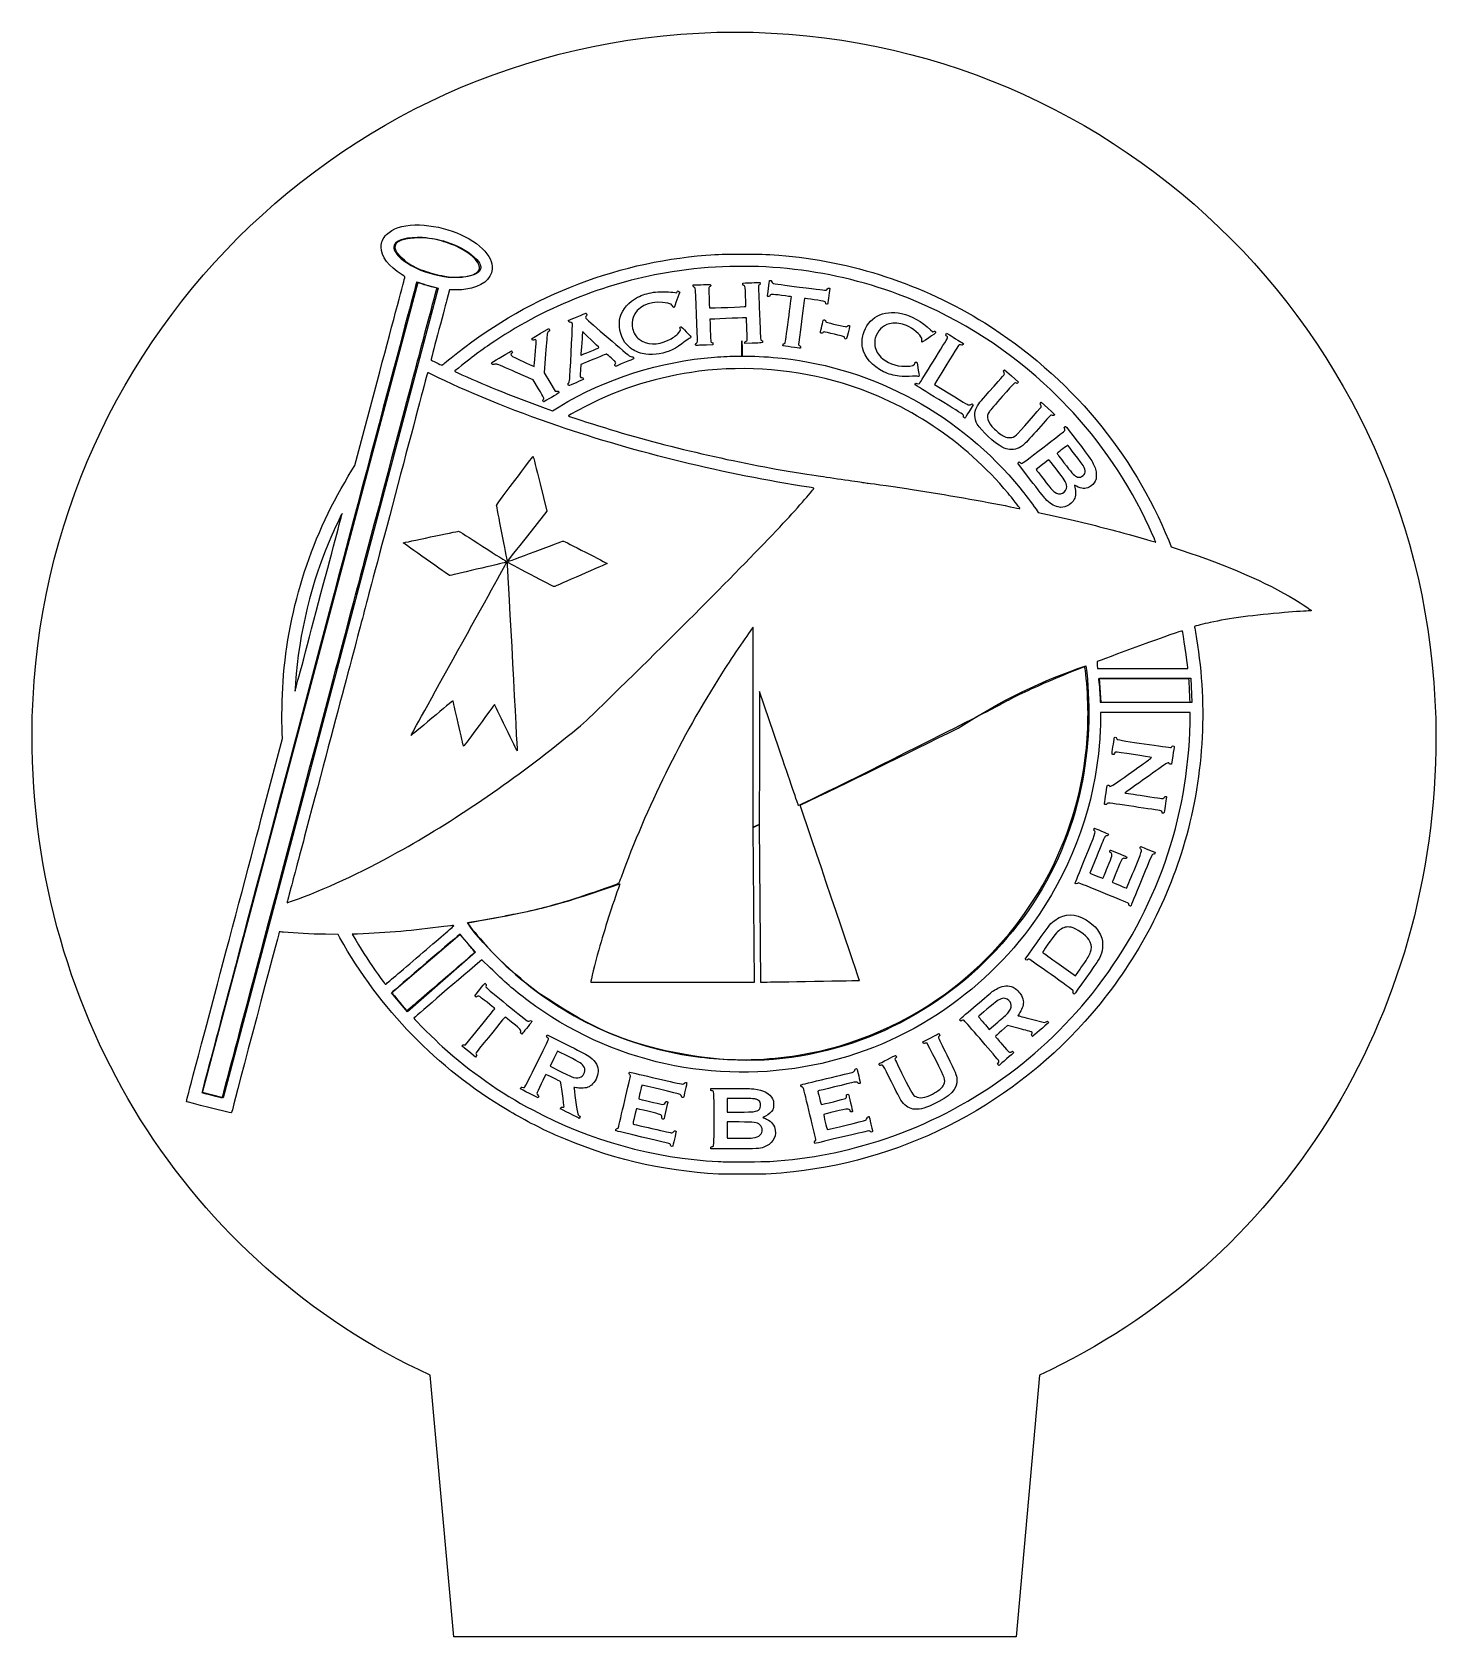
# Model space of a CAD drawing. Extents: x -1 to 149, y -35 to 136.
import ezdxf

# ---------------------------------------------------------------- set-up
doc = ezdxf.new("R2010")
doc.units = 0
doc.layers.add('Calque_1', color=7, linetype='CONTINUOUS')

msp = doc.modelspace()

# ---------------------------------------------------------------- linework, layer by layer
at = {"layer": 'Calque_1', "color": 1}
for p, q in [((40.316871, 110.773559), (40.316871, 110.773559)), ((16.99365, 23.083913), (39.969343, 109.487371)), ((42.117401, 108.871408), (19.196816, 22.5285)), ((42.117401, 108.871408), (42.117401, 108.871408)), ((111.200594, 68.578201), (111.200598, 68.578203)), ((112.647836, 67.25731), (122.393814, 67.272392)), ((112.808971, 64.685819), (112.647836, 67.25731)), ((122.393814, 67.272392), (122.485111, 64.67393)), ((122.485111, 64.67393), (112.808971, 64.685819)), ((75.718772, 51.357942), (76.359356, 51.66889)), ((75.858371, 34.839112), (75.718772, 51.357942)), ((76.359356, 51.66889), (76.501372, 34.85519)), ((67.130364, 34.839112), (75.858371, 34.839112)), ((76.501372, 34.85519), (76.991773, 34.86395)), ((19.196816, 22.5285), (16.99365, 23.083913)), ((43.769777, -34.963494), (41.270775, -7.060634)), ((106.241779, -7.047426), (103.742778, -34.963494)), ((103.742778, -34.963494), (43.769777, -34.963494))]:
    msp.add_line(p, q, dxfattribs=at)
at = {"layer": 'Calque_1', "color": 7}
for p, q in [((44.814809, 110.056191), (44.814809, 110.056189)), ((43.317128, 108.675429), (43.03643, 107.614334)), ((44.009345, 108.677461), (43.317128, 108.675429)), ((69.31571, 109.206027), (69.500597, 109.206253)), ((69.31571, 109.096633), (69.31571, 109.206027)), ((74.589019, 109.390036), (74.886447, 109.409791)), ((74.589019, 109.281902), (74.589019, 109.390036)), ((52.990308, 104.023571), (53.897705, 104.574006)), ((53.897705, 104.574006), (53.968387, 104.488041)), ((54.039069, 104.402076), (53.915724, 104.287975)), ((53.968387, 104.488041), (54.039069, 104.402076)), ((74.996448, 105.701114), (74.865084, 105.699082)), ((75.038348, 104.510815), (74.996448, 105.701114)), ((94.628456, 104.423013), (94.876895, 104.187515)), ((52.082914, 103.473136), (52.990308, 104.023571)), ((52.137293, 103.381075), (52.082914, 103.473136)), ((69.567251, 102.843474), (69.567236, 102.843557)), ((69.577615, 102.735023), (69.567251, 102.843474)), ((69.82448, 102.75435), (69.577615, 102.735023)), ((71.405751, 102.816301), (70.738548, 102.794988)), ((71.405751, 102.92598), (71.405751, 102.816301)), ((74.500008, 102.429517), (74.507481, 103.241414)), ((74.507481, 103.241414), (74.516648, 102.429517)), ((74.80934, 102.95867), (74.81977, 103.067833)), ((75.591465, 102.980187), (74.80934, 102.95867)), ((85.513459, 103.440414), (85.513459, 103.440412)), ((94.876895, 104.187515), (94.977104, 104.239336)), ((96.27436, 103.959529), (96.326005, 104.059395)), ((96.326005, 104.059395), (96.639181, 103.865655)), ((97.536508, 103.312403), (98.120656, 102.952888)), ((98.120656, 102.952888), (98.067167, 102.862344)), ((53.573779, 101.864898), (53.428751, 99.813156)), ((58.318924, 102.115044), (58.318924, 102.115044)), ((64.267473, 101.812015), (64.267477, 101.81201)), ((74.03436, 101.617554), (74.492558, 101.61762)), ((74.492558, 101.61762), (74.500008, 102.429517)), ((74.516648, 102.429517), (74.525815, 101.61762)), ((74.525815, 101.61762), (75.047774, 101.617554)), ((79.765873, 102.582526), (79.765871, 102.58252)), ((33.237146, 89.937582), (35.887987, 99.933539)), ((52.232738, 99.098053), (50.366619, 99.912332)), ((53.428751, 99.813156), (54.018033, 98.842389)), ((91.277124, 99.467154), (91.277124, 99.467161)), ((102.361736, 100.015864), (102.438401, 100.090859)), ((102.430363, 99.919487), (102.361736, 100.015864)), ((102.438401, 100.090859), (102.515066, 100.165853)), ((102.515066, 100.165853), (103.26214, 99.501269)), ((103.26214, 99.501269), (104.009213, 98.836683)), ((52.818011, 98.122546), (52.232738, 99.098053)), ((54.018033, 98.842389), (54.607313, 97.871623)), ((54.607313, 97.871623), (54.770507, 97.878216)), ((55.979482, 98.56845), (55.979419, 98.56845)), ((95.303586, 99.024871), (95.044138, 98.602561)), ((95.044138, 98.602561), (96.496641, 97.706738)), ((104.009213, 98.836683), (103.933366, 98.760838)), ((53.30402, 96.823786), (53.304011, 96.823795)), ((53.521692, 96.072633), (54.30324, 95.793842)), ((54.30324, 95.793842), (55.000792, 96.211696)), ((99.186442, 96.420604), (98.752892, 95.715315)), ((99.100746, 96.476816), (99.186442, 96.420604)), ((106.265571, 96.52114), (106.342857, 96.610386)), ((106.33898, 96.440754), (106.265571, 96.52114)), ((106.342857, 96.610386), (106.420148, 96.699631)), ((106.420148, 96.699631), (107.144937, 96.05451)), ((98.197666, 95.05149), (98.197671, 95.051487)), ((103.050796, 91.654959), (103.050796, 91.654968)), ((32.921432, 89.435145), (33.237146, 89.937582)), ((103.920668, 90.186735), (104.000198, 90.259765)), ((105.299931, 88.402169), (103.920668, 90.186735)), ((104.000198, 90.259765), (104.079726, 90.332793)), ((104.079726, 90.332793), (104.17607, 90.251725)), ((106.547572, 90.038313), (105.875696, 89.520117)), ((105.875696, 89.520117), (105.967262, 89.403266)), ((52.975459, 87.985724), (53.689339, 85.061241)), ((110.7305, 88.759271), (110.7305, 88.759266)), ((108.691951, 86.984368), (108.691951, 86.984368)), ((53.689339, 85.061241), (51.62622, 82.44714)), ((104.148498, 85.392883), (104.148498, 85.392883)), ((105.878464, 85.283198), (106.117655, 84.945577)), ((106.117655, 84.945577), (107.588561, 84.619177)), ((108.222468, 85.525871), (108.222462, 85.525871)), ((118.640469, 81.790685), (118.640469, 81.790689)), ((120.025306, 81.934133), (120.296416, 81.270005)), ((120.296416, 81.270005), (121.341433, 80.925771)), ((49.443394, 79.647365), (49.242896, 79.601121)), ((49.346828, 79.46689), (49.443394, 79.647365)), ((49.496255, 79.81962), (49.496255, 79.819622)), ((29.362747, 75.331429), (29.362754, 75.331429)), ((75.712173, 72.726928), (75.640845, 72.632912)), ((75.713302, 62.045901), (75.712173, 72.726928)), ((112.405157, 68.646338), (112.446786, 68.305705)), ((112.446786, 68.305705), (117.247804, 68.305705)), ((117.356839, 67.212457), (112.543733, 67.212457)), ((112.543733, 67.212457), (112.583441, 66.818568)), ((117.247804, 68.305705), (122.048819, 68.305705)), ((122.169945, 67.212457), (117.356839, 67.212457)), ((122.048819, 68.305705), (122.048819, 68.419136)), ((122.048819, 68.419136), (122.048829, 68.419136)), ((122.189294, 67.011493), (122.169945, 67.212457)), ((76.373587, 65.856003), (76.365481, 58.758421)), ((78.443662, 59.789857), (76.373587, 65.856003)), ((122.307195, 64.704421), (122.290059, 65.05008)), ((122.290059, 65.05008), (122.290077, 65.05008)), ((112.72406, 64.880877), (112.72406, 64.704421)), ((112.72406, 64.704421), (117.515628, 64.704421)), ((112.756217, 63.611173), (112.755991, 63.040432)), ((117.536242, 63.611173), (112.756217, 63.611173)), ((117.515628, 64.704421), (122.307195, 64.704421)), ((122.316271, 63.611173), (117.536242, 63.611173)), ((122.295771, 62.477733), (122.316271, 63.611173)), ((49.331774, 61.965632), (49.331785, 61.965632)), ((75.714431, 51.364876), (75.713302, 62.045901)), ((23.254077, 52.292838), (25.517501, 60.829814)), ((25.517501, 60.829814), (25.488588, 61.440747)), ((76.365481, 58.758421), (76.357376, 51.660837)), ((120.461229, 58.997025), (120.324586, 58.096702)), ((120.324586, 58.096702), (120.215488, 58.096702)), ((76.035902, 51.512857), (75.714431, 51.364876)), ((76.357376, 51.660837), (76.035902, 51.512857)), ((119.315709, 52.9333), (119.315709, 52.9333)), ((112.354619, 48.299545), (111.608925, 46.476661)), ((111.608925, 46.476661), (112.296604, 46.196529)), ((26.589648, 43.517497), (26.589648, 43.517497)), ((115.867157, 42.98761), (115.867157, 42.987604)), ((31.437857, 39.935187), (30.11151, 39.956162)), ((31.636973, 39.578648), (31.437857, 39.935187)), ((33.519729, 39.983644), (32.94883, 39.961653)), ((32.94883, 39.961653), (33.327726, 39.318566)), ((40.148086, 37.724238), (40.148086, 37.724241)), ((46.776827, 37.253277), (46.559119, 37.067448)), ((47.668444, 36.372608), (46.776827, 37.253277)), ((108.348439, 36.766931), (110.066057, 35.545934)), ((110.066057, 35.545934), (110.564147, 36.242538)), ((111.252551, 37.221438), (111.252551, 37.221438)), ((42.579374, 35.073632), (42.579374, 35.073632)), ((46.008688, 33.410955), (46.539923, 34.065719)), ((46.093301, 33.338173), (46.008688, 33.410955)), ((46.177913, 33.265391), (46.093301, 33.338173)), ((46.26407, 33.32909), (46.177913, 33.265391)), ((109.860075, 33.638686), (109.860073, 33.63869)), ((38.286023, 32.380329), (38.77426, 31.80865)), ((38.77426, 31.80865), (38.95656, 31.965753)), ((102.851705, 31.545421), (102.851705, 31.545421)), ((105.374758, 30.908565), (106.787499, 30.545234)), ((45.027589, 28.169926), (46.584832, 30.087041)), ((51.024649, 29.318649), (50.953779, 29.388033)), ((51.137323, 29.447268), (51.024649, 29.318649)), ((53.702186, 29.13669), (53.754544, 29.237938)), ((53.754544, 29.237938), (55.80361, 28.211484)), ((97.843484, 30.689741), (97.76951, 30.768483)), ((97.967378, 30.75432), (97.843484, 30.689741)), ((100.483474, 30.292216), (100.89332, 29.818925)), ((100.89332, 29.818925), (101.794268, 30.594388)), ((102.830854, 30.216953), (102.18182, 29.657571)), ((104.066109, 29.902677), (102.830854, 30.216953)), ((106.787499, 30.545234), (106.94257, 30.627921)), ((106.94257, 30.627921), (107.097641, 30.71061)), ((107.097641, 30.71061), (107.162895, 30.627652)), ((44.896728, 28.18731), (45.027589, 28.169926)), ((46.105662, 26.861534), (45.387528, 27.444176)), ((45.387528, 27.444176), (45.387537, 27.444109)), ((54.847143, 27.503127), (54.444195, 26.697732)), ((55.996217, 26.925655), (54.847143, 27.503127)), ((93.78568, 28.494443), (94.643136, 28.930625)), ((93.835825, 28.397471), (93.78568, 28.494443)), ((103.253745, 27.436997), (103.356939, 27.500779)), ((103.356939, 27.500779), (103.432356, 27.420515)), ((46.180968, 26.948617), (46.105662, 26.861534)), ((54.444195, 26.697732), (54.041245, 25.892327)), ((54.041245, 25.892327), (55.175261, 25.33023)), ((75.495675, 26.601574), (75.495887, 26.601574)), ((101.760205, 26.12691), (101.840207, 26.221996)), ((101.828008, 26.040708), (101.760205, 26.12691)), ((101.827999, 26.040708), (101.828008, 26.040708)), ((57.362186, 24.746166), (57.362186, 24.746166)), ((19.120101, 22.638508), (19.120101, 22.638508)), ((52.781841, 22.52099), (51.844597, 22.989276)), ((52.822036, 22.61803), (52.781841, 22.52099)), ((71.180662, 23.406288), (71.180662, 23.514706)), ((71.180662, 23.514706), (73.343039, 23.514706)), ((74.371979, 22.446461), (72.916994, 22.457298)), ((72.916994, 22.457298), (72.916994, 21.732032)), ((56.148495, 20.835085), (56.148506, 20.83513)), ((72.916994, 21.732032), (72.916994, 21.006767)), ((72.916994, 21.006767), (74.205048, 21.006767)), ((75.72434, 21.042507), (75.72434, 21.042417)), ((92.740146, 21.328748), (92.740146, 21.328748)), ((74.211207, 19.944934), (72.916994, 19.944934)), ((72.916994, 19.944934), (72.917446, 19.149112)), ((66.960396, 17.363142), (66.960403, 17.363232)), ((71.180662, 17.084036), (71.180662, 17.181504)), ((71.180662, 17.181504), (71.180662, 17.181301)), ((72.937269, 18.280951), (72.956664, 18.20859)), ((72.956664, 18.20859), (74.18366, 18.20859)), ((75.677299, 18.242027), (75.677288, 18.24266)), ((82.247607, 17.737414), (82.247607, 17.738046)), ((82.274149, 17.635995), (82.247607, 17.737414)), ((82.442839, 17.679502), (82.274149, 17.635995)), ((73.600275, 17.084036), (71.180662, 17.084036)), ((77.466922, 15.747612), (77.466834, 15.747612)), ((72.000596, 14.384637), (72.000596, 14.384591))]:
    msp.add_line(p, q, dxfattribs=at)
at = {"layer": 'Calque_1', "color": 3}
for p, q in [((37.119406, 33.730051), (44.417312, 39.928064)), ((44.417312, 39.928064), (46.085613, 38.059157)), ((46.085613, 38.059157), (38.827919, 31.674222)), ((38.827919, 31.674222), (37.119406, 33.730051))]:
    msp.add_line(p, q, dxfattribs=at)
at = {"layer": 'Calque_1', "color": 1}
for points in [[(-1.19359, 61.214382), (-1.193587, 102.608122), (32.362665, 136.164381), (73.756404, 136.164381)], [(73.756404, 136.164381), (115.150152, 136.164383), (148.519317, 102.421037), (148.51932, 61.027294)], [(37.804996, 112.549136), (37.661234, 112.709091), (37.362494, 113.260531), (37.684406, 113.672573)], [(37.684406, 113.672573), (37.976382, 114.0463), (38.867351, 114.208736), (39.948946, 114.270225)], [(39.948946, 114.270225), (41.2654, 114.345065), (44.004996, 113.788975), (45.629923, 112.44795)], [(40.316871, 110.773559), (38.955343, 111.334761), (38.42656, 111.857559), (37.804996, 112.549136)], [(45.629923, 112.44795), (46.6553, 111.601721), (46.66164, 111.327421), (46.654451, 110.99966)], [(42.502903, 110.159432), (41.76345, 110.310265), (41.041753, 110.549874), (40.316871, 110.773559)], [(45.046579, 110.072889), (43.168621, 109.905066), (42.935254, 110.08612), (42.502903, 110.159432)], [(46.654451, 110.99966), (46.650161, 110.804502), (46.517142, 110.297798), (45.046579, 110.072889)], [(39.969343, 109.487371), (40.724777, 109.233533), (41.437415, 109.004529), (42.117401, 108.871408)], [(97.573365, 61.946687), (102.115774, 64.869519), (106.658184, 67.125), (111.200594, 68.578201)], [(111.200598, 68.578203), (112.106441, 61.148633), (111.156985, 51.770124), (105.53207, 43.19235)], [(80.711268, 53.74097), (85.748052, 56.086932), (91.878932, 59.162294), (97.573365, 61.946687)], [(41.270775, -7.060634), (15.514164, 4.799247), (-1.19359, 30.992923), (-1.19359, 61.214382)], [(148.51932, 61.027294), (148.51932, 30.859697), (131.957024, 4.854929), (106.241779, -7.047426)], [(87.034863, 35.040246), (87.039401, 35.044784), (82.523283, 48.43561), (80.711268, 53.74097)], [(45.254008, 41.219186), (53.693672, 42.585789), (55.716123, 43.397998), (61.503284, 45.334006)], [(61.503284, 45.334006), (60.636652, 42.936573), (59.872893, 40.567178), (59.237905, 38.295704)], [(105.53207, 43.19235), (102.862467, 39.243524), (99.414142, 35.677007), (95.481607, 32.973289)], [(53.072327, 33.540054), (51.608873, 34.506573), (46.755299, 38.671455), (45.254008, 41.219186)], [(59.237905, 38.295704), (58.828838, 36.832396), (58.353565, 34.918064), (58.386217, 34.865235)], [(58.386217, 34.865235), (58.39509, 34.850875), (62.329963, 34.839112), (67.130364, 34.839112)], [(76.991773, 34.86395), (77.261492, 34.868759), (79.62967, 34.90855), (82.254393, 34.952355)], [(82.254393, 34.952355), (84.879112, 34.996159), (87.030325, 35.035708), (87.034863, 35.040246)], [(66.340587, 27.546366), (61.044967, 28.71428), (57.602088, 30.548433), (53.072327, 33.540054)], [(95.481607, 32.973289), (91.217794, 30.041806), (86.761564, 28.163261), (81.711488, 27.14841)], [(81.711488, 27.14841), (76.561359, 26.113444), (71.470863, 26.414926), (66.340587, 27.546366)]]:
    msp.add_open_spline(points, degree=3, dxfattribs=at)
at = {"layer": 'Calque_1', "color": 7}
for points in [[(36.614743, 114.57595), (37.262795, 115.224371), (38.23413, 115.553322), (39.626343, 115.595856)], [(39.626343, 115.595856), (42.214459, 115.674928), (45.282546, 114.596266), (46.842039, 113.059001)], [(36.037, 113.241391), (36.036806, 113.766406), (36.213437, 114.174416), (36.614743, 114.57595)], [(38.256547, 110.296509), (36.849762, 111.161007), (36.037371, 112.238886), (36.037, 113.241391)], [(39.878411, 114.258938), (38.370287, 114.258035), (37.367312, 113.840515), (37.376707, 113.217734)], [(37.376707, 113.217734), (37.381494, 112.900334), (37.69653, 112.421459), (38.177229, 112.000903)], [(42.016673, 114.009372), (41.16643, 114.19717), (40.632974, 114.259432), (39.878411, 114.258938)], [(43.970732, 113.356491), (43.511694, 113.564423), (42.498505, 113.902947), (42.016673, 114.009372)], [(46.512608, 111.095484), (46.463174, 111.778896), (45.435572, 112.69295), (43.970732, 113.356491)], [(46.842039, 113.059001), (47.5773, 112.334221), (47.911737, 111.622551), (47.858445, 110.896134)], [(38.177229, 112.000903), (38.44287, 111.768494), (39.002318, 111.390542), (39.380017, 111.188324)], [(43.495773, 101.42512), (51.153152, 107.734364), (60.751607, 111.601157), (70.666191, 112.370878)], [(91.201511, 108.190822), (83.585335, 111.043998), (75.224491, 111.879963), (67.080982, 110.602528)], [(70.666191, 112.370878), (72.164028, 112.487163), (72.552975, 112.500278), (74.524713, 112.500967)], [(74.524713, 112.500967), (76.506075, 112.501644), (76.960207, 112.486585), (78.447543, 112.370795)], [(78.447543, 112.370795), (86.19904, 111.76732), (93.765405, 109.277867), (100.408956, 105.145149)], [(35.887987, 99.933539), (37.345949, 105.431314), (38.548281, 109.967232), (38.559835, 110.013358)], [(38.559835, 110.013358), (38.579432, 110.091584), (38.558931, 110.110621), (38.256547, 110.296509)], [(39.380017, 111.188324), (40.428426, 110.627007), (41.932474, 110.175758), (43.190306, 110.04515)], [(43.190306, 110.04515), (43.606781, 110.001905), (44.450156, 110.007637), (44.814809, 110.056191)], [(44.814809, 110.056189), (45.503817, 110.147929), (46.031092, 110.335674), (46.302601, 110.585942)], [(47.858445, 110.896134), (47.775896, 109.770912), (46.775477, 108.99697), (45.065025, 108.735095)], [(46.302601, 110.585942), (46.485219, 110.754273), (46.529515, 110.86175), (46.512608, 111.095484)], [(67.080982, 110.602528), (60.348307, 109.546405), (53.842926, 107.00652), (48.159786, 103.21516)], [(77.339728, 108.820527), (77.399896, 109.271299), (77.44949, 109.650963), (77.449939, 109.664227)], [(77.449939, 109.664227), (77.450842, 109.693244), (77.554271, 109.695958), (77.624978, 109.668833)], [(77.624978, 109.668833), (77.652952, 109.658086), (77.675839, 109.615723), (77.675839, 109.574665)], [(77.675839, 109.574665), (77.675839, 109.49845), (77.734284, 109.42157), (77.831964, 109.369294)], [(39.815335, 109.489924), (39.789375, 109.460115), (16.901422, 23.088709), (16.915698, 23.074417)], [(40.253409, 109.351177), (40.017537, 109.433308), (39.820404, 109.495745), (39.815335, 109.489924)], [(41.711207, 108.931309), (41.31967, 109.015405), (40.729792, 109.185298), (40.253409, 109.351177)], [(40.950433, 104.974888), (41.519361, 107.113196), (41.981158, 108.865721), (41.976645, 108.86939)], [(41.976645, 108.86939), (41.972129, 108.87307), (41.852686, 108.900922), (41.711207, 108.931309)], [(45.065025, 108.735095), (44.809892, 108.696033), (44.495243, 108.678854), (44.009345, 108.677461)], [(61.534098, 105.765512), (61.783716, 106.654117), (62.435182, 107.400836), (63.384271, 107.886204)], [(63.384271, 107.886204), (63.879117, 108.139272), (64.412262, 108.306975), (65.088793, 108.42237)], [(65.088793, 108.42237), (65.526735, 108.497069), (66.692527, 108.497195), (67.136905, 108.422596)], [(67.136905, 108.422596), (67.554998, 108.352404), (67.573789, 108.353802), (67.618728, 108.458445)], [(67.868764, 108.437628), (67.868764, 108.405053), (67.298223, 106.824132), (67.279829, 106.805738)], [(67.618728, 108.458445), (67.639613, 108.50708), (67.659664, 108.551553), (67.663285, 108.557279)], [(67.663285, 108.557279), (67.675794, 108.57708), (67.868764, 108.464726), (67.868764, 108.437628)], [(69.412086, 108.953641), (69.330487, 108.982087), (69.31571, 109.004014), (69.31571, 109.096633)], [(69.538467, 108.845995), (69.521963, 108.886721), (69.465092, 108.935163), (69.412086, 108.953641)], [(69.500597, 109.206253), (69.602285, 109.206445), (70.009814, 109.221515), (70.406221, 109.239765)], [(69.760549, 103.193276), (69.779153, 103.443505), (69.569968, 108.768257), (69.538467, 108.845995)], [(70.406221, 109.239765), (71.177092, 109.275257), (71.179079, 109.274948), (71.180169, 109.119665)], [(71.008276, 108.953621), (70.960472, 108.900796), (70.959585, 108.805217), (70.997822, 107.829891)], [(70.997822, 107.829891), (71.020809, 107.243593), (71.046033, 106.758061), (71.053867, 106.750928)], [(71.120594, 109.030419), (71.087555, 109.019943), (71.037011, 108.985374), (71.008276, 108.953621)], [(71.180169, 109.119665), (71.180395, 109.079081), (71.155327, 109.041444), (71.120594, 109.030419)], [(74.65479, 109.173768), (74.601568, 109.173768), (74.589019, 109.194404), (74.589019, 109.281902)], [(74.793163, 109.101162), (74.753232, 109.141095), (74.690964, 109.173768), (74.65479, 109.173768)], [(74.905047, 107.971205), (74.866823, 109.000219), (74.863827, 109.030503), (74.793163, 109.101162)], [(74.886447, 109.409791), (75.050032, 109.420651), (75.469645, 109.439151), (75.818923, 109.450903)], [(74.932492, 106.902021), (74.938995, 106.908523), (74.926645, 107.389663), (74.905047, 107.971205)], [(75.818923, 109.450903), (76.381925, 109.469846), (76.45397, 109.466572), (76.45397, 109.422116)], [(76.27699, 109.100844), (76.267552, 109.061376), (76.310042, 107.75577), (76.371401, 106.1995)], [(76.392742, 109.223597), (76.33851, 109.195551), (76.286421, 109.140314), (76.27699, 109.100844)], [(76.472665, 109.323273), (76.485083, 109.290935), (76.458238, 109.257464), (76.392742, 109.223597)], [(76.45397, 109.422116), (76.45397, 109.394531), (76.462369, 109.350053), (76.472665, 109.323273)], [(77.236047, 107.996309), (77.232886, 107.998861), (77.279561, 108.369755), (77.339728, 108.820527)], [(77.341711, 107.970284), (77.286738, 107.982047), (77.239187, 107.99376), (77.236047, 107.996309)], [(77.481126, 108.044156), (77.445921, 107.959158), (77.430902, 107.951199), (77.341711, 107.970284)], [(78.745032, 108.081001), (77.602032, 108.231021), (77.557997, 108.229737), (77.481126, 108.044156)], [(77.831964, 109.369294), (77.86202, 109.353218), (79.126924, 109.176859), (80.642859, 108.977409)], [(79.785963, 107.940418), (79.783705, 107.942879), (79.315338, 108.006147), (78.745032, 108.081001)], [(79.470082, 105.508279), (79.646023, 106.843488), (79.788171, 107.93795), (79.785963, 107.940418)], [(80.642859, 108.977409), (82.699232, 108.70685), (83.421585, 108.622495), (83.487635, 108.645195)], [(83.487635, 108.645195), (83.537949, 108.662489), (83.596981, 108.719514), (83.624393, 108.777304)], [(83.624393, 108.777304), (83.666577, 108.866231), (83.684725, 108.876734), (83.769087, 108.861043)], [(83.874584, 108.836006), (83.884383, 108.828307), (83.698746, 107.381582), (83.669359, 107.236581)], [(83.769087, 108.861043), (83.822142, 108.851176), (83.869614, 108.83991), (83.874584, 108.836006)], [(106.717079, 98.70275), (102.078678, 102.900519), (96.947835, 106.038128), (91.201511, 108.190822)], [(43.03643, 107.614334), (42.882045, 107.030732), (42.437514, 105.352294), (42.048582, 103.884467)], [(56.936288, 105.813447), (57.440307, 106.020916), (57.863807, 106.197312), (57.877399, 106.205438)], [(57.877399, 106.205438), (57.890991, 106.213566), (57.922496, 106.172163), (57.947411, 106.11344)], [(57.947411, 106.11344), (57.989947, 106.01317), (57.987954, 106.001669), (57.914657, 105.924525)], [(66.025873, 107.347519), (64.545985, 107.480924), (63.30311, 106.843764), (62.892378, 105.741133)], [(66.950311, 107.136381), (66.811117, 107.227584), (66.455618, 107.30878), (66.025873, 107.347519)], [(67.095276, 106.958725), (67.060432, 107.027025), (66.995198, 107.106971), (66.950311, 107.136381)], [(67.279829, 106.805738), (67.24489, 106.770797), (67.15177, 106.847988), (67.095276, 106.958725)], [(71.053867, 106.750928), (71.071026, 106.735327), (74.915559, 106.885088), (74.932492, 106.902021)], [(76.371401, 106.1995), (76.481601, 103.404488), (76.483811, 103.369231), (76.552421, 103.313647)], [(81.186593, 107.743581), (81.164919, 107.721906), (80.53566, 102.927253), (80.545149, 102.856058)], [(83.295159, 107.446543), (83.194968, 107.493184), (81.215104, 107.772092), (81.186593, 107.743581)], [(83.418425, 107.313138), (83.406571, 107.367539), (83.362585, 107.415155), (83.295159, 107.446543)], [(83.556522, 107.148157), (83.460934, 107.148157), (83.452018, 107.158814), (83.418425, 107.313138)], [(83.669359, 107.236581), (83.654683, 107.164135), (83.634286, 107.148157), (83.556522, 107.148157)], [(87.433171, 103.916462), (87.970931, 105.721384), (89.556584, 106.584724), (91.539121, 106.15203)], [(91.539121, 106.15203), (92.592999, 105.922017), (93.701681, 105.301518), (94.628456, 104.423013)], [(39.796139, 100.620818), (39.862073, 100.877249), (40.381504, 102.836581), (40.950433, 104.974888)], [(56.038965, 105.320567), (56.019481, 105.376488), (56.007203, 105.425389), (56.011705, 105.429236)], [(56.011705, 105.429236), (56.016198, 105.433075), (56.432268, 105.605978), (56.936288, 105.813447)], [(56.194899, 105.218888), (56.088562, 105.218888), (56.070249, 105.230832), (56.038965, 105.320567)], [(56.147535, 99.189951), (56.171348, 99.437207), (56.428683, 104.511576), (56.433936, 104.837511)], [(56.433936, 104.837511), (56.438746, 105.13545), (56.386442, 105.218888), (56.194899, 105.218888)], [(57.914657, 105.924525), (57.814373, 105.818976), (57.815545, 105.699018), (57.918044, 105.5772)], [(57.918044, 105.5772), (58.031529, 105.442334), (62.441373, 101.65921), (62.552912, 101.601034)], [(62.032957, 103.080626), (61.514625, 103.808859), (61.303557, 104.94483), (61.534098, 105.765512)], [(62.892378, 105.741133), (62.774404, 105.424421), (62.755543, 104.912641), (62.848324, 104.545743)], [(62.848324, 104.545743), (62.972353, 104.055264), (63.200259, 103.687311), (63.549991, 103.412903)], [(67.678428, 103.993249), (67.929143, 104.244294), (67.996156, 104.394635), (67.922844, 104.541591)], [(67.922844, 104.541591), (67.880181, 104.627109), (67.880974, 104.6412), (67.930972, 104.686452)], [(67.930972, 104.686452), (67.961439, 104.714022), (68.000631, 104.73658), (68.018068, 104.73658)], [(68.018068, 104.73658), (68.035498, 104.73658), (68.284933, 104.498687), (68.572344, 104.207928)], [(71.102545, 105.537251), (71.080103, 105.514809), (71.172486, 103.219669), (71.198579, 103.151667)], [(74.865084, 105.699082), (74.37029, 105.691405), (71.116753, 105.551461), (71.102545, 105.537251)], [(75.024215, 103.258591), (75.076983, 103.316898), (75.077805, 103.390018), (75.038348, 104.510815)], [(79.10359, 103.008278), (79.133894, 103.055332), (79.262023, 103.92935), (79.470082, 105.508279)], [(82.872722, 104.113209), (82.888075, 104.223822), (83.18975, 105.46507), (83.206017, 105.484566)], [(83.206017, 105.484566), (83.243944, 105.530006), (83.429625, 105.47199), (83.425318, 105.416047)], [(83.425318, 105.416047), (83.415745, 105.291713), (83.437148, 105.254184), (83.535967, 105.222101)], [(83.535967, 105.222101), (83.756705, 105.150433), (85.536301, 104.736575), (85.623738, 104.736575)], [(85.623738, 104.736575), (85.691375, 104.736575), (85.725781, 104.758476), (85.753405, 104.819106)], [(85.753405, 104.819106), (85.781388, 104.880522), (85.807948, 104.897087), (85.857217, 104.883852)], [(85.96362, 104.865632), (86.023532, 104.864955), (86.017712, 104.828598), (85.840311, 104.094666)], [(85.857217, 104.883852), (85.893633, 104.874076), (85.941514, 104.86588), (85.96362, 104.865632)], [(90.238523, 105.059961), (89.495274, 104.869271), (88.94987, 104.314425), (88.734694, 103.530098)], [(91.841471, 104.961089), (91.33075, 105.136802), (90.691671, 105.176221), (90.238523, 105.059961)], [(93.596665, 103.668583), (93.310934, 104.113855), (92.440096, 104.755132), (91.841471, 104.961089)], [(100.408956, 105.145149), (104.874258, 102.367441), (108.910072, 98.852698), (112.286841, 94.800831)], [(42.048582, 103.884467), (41.659651, 102.416643), (41.341433, 101.211466), (41.341433, 101.2063)], [(48.159786, 103.21516), (46.644347, 102.204173), (45.915668, 101.660165), (43.907054, 100.040208)], [(52.224757, 103.303308), (52.206559, 103.295451), (52.167206, 103.33044), (52.137293, 103.381075)], [(52.379444, 103.357247), (52.312557, 103.335437), (52.24295, 103.311172), (52.224757, 103.303308)], [(52.356383, 100.50062), (52.367785, 100.51367), (52.562812, 102.875076), (52.571328, 103.103123)], [(52.571328, 103.103123), (52.581375, 103.371868), (52.550353, 103.412957), (52.379444, 103.357247)], [(53.755591, 104.045255), (53.735361, 103.974516), (53.653544, 102.993356), (53.573779, 101.864898)], [(53.915724, 104.287975), (53.842561, 104.220296), (53.777413, 104.121545), (53.755591, 104.045255)], [(57.518846, 104.203353), (57.509138, 104.194526), (57.328263, 101.925113), (57.323365, 101.75082)], [(59.261311, 102.516383), (59.286194, 102.539918), (57.544194, 104.226441), (57.518846, 104.203353)], [(62.76396, 102.361883), (62.54267, 102.512668), (62.191335, 102.858111), (62.032957, 103.080626)], [(63.549991, 103.412903), (64.345942, 102.788382), (65.476718, 102.748654), (66.636794, 103.304451)], [(68.461577, 103.206788), (67.45422, 102.388084), (66.715547, 102.028657), (65.682264, 101.854413)], [(66.636794, 103.304451), (67.116309, 103.534191), (67.421561, 103.736041), (67.678428, 103.993249)], [(68.936995, 103.537045), (68.88661, 103.526975), (68.672672, 103.378352), (68.461577, 103.206788)], [(68.572344, 104.207928), (69.026676, 103.74831), (69.090585, 103.671184), (69.061755, 103.61732)], [(69.061755, 103.61732), (69.043512, 103.583246), (68.987377, 103.547121), (68.936995, 103.537045)], [(69.567236, 102.843557), (69.55834, 102.936652), (69.570532, 102.958853), (69.653329, 103.000351)], [(69.653329, 103.000351), (69.735725, 103.041641), (69.751362, 103.06978), (69.760549, 103.193276)], [(70.738548, 102.794988), (70.371587, 102.78327), (69.960256, 102.764984), (69.82448, 102.75435)], [(71.198579, 103.151667), (71.209259, 103.123862), (71.26023, 103.086386), (71.311866, 103.068387)], [(71.311866, 103.068387), (71.390863, 103.040846), (71.405751, 103.018266), (71.405751, 102.92598)], [(74.81977, 103.067833), (74.827695, 103.150886), (74.846697, 103.179352), (74.899186, 103.186834)], [(74.899186, 103.186834), (74.937128, 103.192253), (74.993391, 103.224535), (75.024215, 103.258591)], [(76.542403, 103.020707), (76.449559, 103.010253), (76.021635, 102.992024), (75.591465, 102.980187)], [(76.711215, 103.148542), (76.711215, 103.041097), (76.708957, 103.039464), (76.542403, 103.020707)], [(76.552421, 103.313647), (76.59062, 103.282699), (76.641976, 103.257378), (76.666545, 103.257378)], [(76.666545, 103.257378), (76.695871, 103.257378), (76.711215, 103.219992), (76.711215, 103.148542)], [(78.880043, 102.707984), (78.87914, 102.709565), (78.884378, 102.761494), (78.891603, 102.823391)], [(79.765871, 102.58252), (79.279536, 102.649948), (78.880914, 102.706408), (78.880043, 102.707984)], [(78.891603, 102.823391), (78.902485, 102.916619), (78.917804, 102.935932), (78.980868, 102.935932)], [(78.980868, 102.935932), (79.02457, 102.935932), (79.07684, 102.966744), (79.10359, 103.008278)], [(80.545149, 102.856058), (80.549823, 102.820966), (80.600124, 102.76309), (80.656916, 102.727442)], [(80.656916, 102.727442), (80.738011, 102.67654), (80.760444, 102.640192), (80.76142, 102.558124)], [(82.965228, 104.057253), (82.912172, 104.072357), (82.870545, 104.097529), (82.872722, 104.113209)], [(83.120642, 104.109877), (83.070183, 104.041338), (83.047797, 104.033758), (82.965228, 104.057253)], [(83.263378, 104.189951), (83.211314, 104.189951), (83.157274, 104.159634), (83.120642, 104.109877)], [(85.415095, 103.670387), (85.365196, 103.711799), (83.384982, 104.189951), (83.263378, 104.189951)], [(85.457189, 103.545283), (85.457189, 103.594878), (85.438246, 103.651173), (85.415095, 103.670387)], [(85.513459, 103.440412), (85.476741, 103.450008), (85.457189, 103.486448), (85.457189, 103.545283)], [(85.840311, 104.094666), (85.669133, 103.386487), (85.674985, 103.398203), (85.513459, 103.440414)], [(87.368477, 102.515308), (87.288719, 102.91248), (87.317085, 103.526826), (87.433171, 103.916462)], [(88.734694, 103.530098), (88.676547, 103.318162), (88.667616, 103.219394), (88.681049, 102.937061)], [(88.681049, 102.937061), (88.708789, 102.354193), (88.887471, 101.954645), (89.315709, 101.517916)], [(93.438029, 98.699591), (93.491721, 98.741893), (96.377805, 103.415026), (96.421951, 103.531148)], [(93.680047, 103.343689), (93.695423, 103.492754), (93.686053, 103.529271), (93.596665, 103.668583)], [(93.702654, 103.121119), (93.676821, 103.156449), (93.668835, 103.235069), (93.680047, 103.343689)], [(94.455199, 103.565768), (93.815719, 103.117724), (93.738501, 103.072098), (93.702654, 103.121119)], [(95.167799, 104.097457), (95.167799, 104.07962), (94.847131, 103.840371), (94.455199, 103.565768)], [(94.977104, 104.239336), (95.032217, 104.267836), (95.081242, 104.286471), (95.086047, 104.280746)], [(95.086047, 104.280746), (95.112517, 104.249195), (95.167799, 104.125255), (95.167799, 104.097457)], [(97.603225, 102.738017), (97.536216, 102.64853), (96.736724, 101.357621), (95.303586, 99.024871)], [(96.302754, 103.791684), (96.225306, 103.857464), (96.224387, 103.862892), (96.27436, 103.959529)], [(96.421951, 103.531148), (96.452438, 103.611326), (96.412604, 103.698383), (96.302754, 103.791684)], [(96.639181, 103.865655), (96.811431, 103.7591), (97.215226, 103.510134), (97.536508, 103.312403)], [(97.949261, 102.792906), (97.749166, 102.858467), (97.685907, 102.848434), (97.603225, 102.738017)], [(98.067167, 102.862344), (98.026707, 102.793845), (97.997997, 102.776939), (97.949261, 102.792906)], [(41.341433, 101.2063), (41.341433, 101.184174), (42.452325, 100.652921), (42.498605, 100.652921)], [(42.498605, 100.652921), (42.549904, 100.652921), (42.69406, 100.764555), (43.495773, 101.42512)], [(47.843656, 100.922188), (48.15362, 101.120489), (49.901345, 102.164228), (49.923431, 102.164228)], [(49.960152, 101.919275), (49.768055, 101.757634), (49.843914, 101.658542), (50.344651, 101.417019)], [(49.923431, 102.164228), (49.938807, 102.164228), (49.97538, 102.127632), (50.004686, 102.082905)], [(50.004686, 102.082905), (50.056464, 102.003881), (50.055206, 101.999257), (49.960152, 101.919275)], [(50.344651, 101.417019), (50.823049, 101.186269), (52.348372, 100.491443), (52.356383, 100.50062)], [(55.000792, 96.211696), (60.060147, 99.242381), (65.73242, 101.052649), (71.582591, 101.503661)], [(57.323365, 101.75082), (57.322688, 101.726822), (57.340231, 101.714183), (57.362332, 101.722733)], [(58.707426, 101.284105), (57.960996, 100.976038), (57.344336, 100.71804), (57.337068, 100.710774)], [(57.362332, 101.722733), (57.384436, 101.73129), (57.814904, 101.907823), (58.318924, 102.115044)], [(58.318924, 102.115044), (58.822943, 102.322263), (59.247017, 102.502867), (59.261311, 102.516383)], [(60.116185, 101.801058), (60.071718, 101.838245), (59.876632, 101.766656), (58.707426, 101.284105)], [(60.962754, 101.057921), (60.892488, 101.137756), (60.553575, 101.435259), (60.116185, 101.801058)], [(60.99122, 100.768666), (61.075381, 100.84483), (61.065946, 100.940677), (60.962754, 101.057921)], [(62.961831, 101.329954), (62.932345, 101.302439), (61.058976, 100.524356), (61.022213, 100.524356)], [(62.552912, 101.601034), (62.602836, 101.574995), (62.70342, 101.553601), (62.776436, 101.553492)], [(64.267477, 101.81201), (63.773536, 101.873234), (63.142268, 102.104103), (62.76396, 102.361883)], [(62.776436, 101.553492), (62.894082, 101.553332), (62.913822, 101.542113), (62.949888, 101.455042)], [(62.949888, 101.455042), (62.973635, 101.397706), (62.978611, 101.345614), (62.961831, 101.329954)], [(65.682264, 101.854413), (65.334548, 101.795777), (64.580728, 101.773188), (64.267473, 101.812015)], [(71.582591, 101.503661), (72.436523, 101.569493), (73.469841, 101.617496), (74.03436, 101.617554)], [(75.047774, 101.617554), (76.015702, 101.617457), (77.601718, 101.520937), (78.785162, 101.39009)], [(78.785162, 101.39009), (88.719332, 100.291724), (97.795272, 95.334732), (104.185083, 87.517452)], [(80.706386, 102.456775), (80.675439, 102.458581), (80.252207, 102.515098), (79.765873, 102.582526)], [(80.76142, 102.558124), (80.762323, 102.478402), (80.749318, 102.45437), (80.706386, 102.456775)], [(89.617025, 99.949614), (88.388105, 100.546345), (87.57833, 101.470336), (87.368477, 102.515308)], [(89.315709, 101.517916), (89.945023, 100.876123), (90.884638, 100.52512), (91.974899, 100.524546)], [(92.981303, 100.908093), (92.981303, 100.960234), (93.001736, 100.974517), (93.076311, 100.974517)], [(93.076311, 100.974517), (93.18654, 100.974517), (93.162549, 101.060795), (93.31536, 100.114809)], [(34.235373, 79.640111), (37.311256, 91.239893), (39.256872, 98.576296), (39.449839, 99.30249)], [(40.974286, 99.824226), (40.964781, 99.793701), (39.675513, 94.935932), (38.109261, 89.029179)], [(39.449839, 99.30249), (39.574369, 99.771139), (39.730206, 100.364388), (39.796139, 100.620818)], [(41.496086, 99.627111), (41.063618, 99.843652), (40.989109, 99.871798), (40.974286, 99.824226)], [(54.860161, 94.174894), (49.993214, 95.840387), (44.947973, 97.898721), (41.496086, 99.627111)], [(43.907054, 100.040208), (43.848769, 99.993201), (43.89371, 99.968246), (44.643044, 99.631496)], [(44.643044, 99.631496), (47.394738, 98.3949), (50.492906, 97.153047), (53.521692, 96.072633)], [(47.826836, 100.779562), (47.771435, 100.87335), (47.771773, 100.876206), (47.843656, 100.922188)], [(47.932335, 100.704755), (47.899304, 100.690644), (47.864979, 100.715006), (47.826836, 100.779562)], [(48.389856, 100.751566), (48.284894, 100.775238), (48.038367, 100.749985), (47.932335, 100.704755)], [(50.366619, 99.912332), (49.340256, 100.360187), (48.450712, 100.737841), (48.389856, 100.751566)], [(57.284435, 100.097068), (57.237218, 99.377841), (57.248353, 99.319577), (57.433642, 99.316436)], [(57.337068, 100.710774), (57.329798, 100.703504), (57.306118, 100.42734), (57.284435, 100.097068)], [(57.433642, 99.316436), (57.541591, 99.31463), (57.563557, 99.301716), (57.589063, 99.2252)], [(69.910565, 99.990123), (65.73179, 99.465321), (61.581284, 98.181174), (57.820533, 96.249527)], [(60.966114, 100.618989), (60.935819, 100.699251), (60.939632, 100.72198), (60.99122, 100.768666)], [(61.022213, 100.524356), (61.011014, 100.524356), (60.985761, 100.56694), (60.966114, 100.618989)], [(85.232109, 98.712248), (80.324472, 100.200611), (75.073671, 100.638548), (69.910565, 99.990123)], [(91.277124, 99.467161), (90.682459, 99.53549), (90.152992, 99.689363), (89.617025, 99.949614)], [(92.707789, 99.466994), (92.24998, 99.426219), (91.632803, 99.426291), (91.277124, 99.467154)], [(91.974899, 100.524546), (92.630255, 100.524095), (92.981303, 100.657988), (92.981303, 100.908093)], [(93.204417, 99.464081), (93.132304, 99.493952), (93.017938, 99.494625), (92.707789, 99.466994)], [(93.359287, 99.444687), (93.325639, 99.434008), (93.255946, 99.442655), (93.204417, 99.464081)], [(93.31536, 100.114809), (93.417066, 99.485185), (93.418488, 99.463476), (93.359287, 99.444687)], [(100.84781, 97.794103), (102.54395, 99.704413), (102.498988, 99.651427), (102.498988, 99.740011)], [(102.498988, 99.740011), (102.498988, 99.785715), (102.468108, 99.866481), (102.430363, 99.919487)], [(53.313381, 96.970357), (53.432555, 97.089531), (53.41932, 97.120314), (52.818011, 98.122546)], [(54.984461, 97.694774), (54.94127, 97.65713), (53.451042, 96.767581), (53.395875, 96.746514)], [(54.770507, 97.878216), (54.918155, 97.884199), (54.937348, 97.876861), (54.971908, 97.800978)], [(54.971908, 97.800978), (54.992905, 97.754865), (54.998563, 97.707072), (54.984461, 97.694774)], [(55.979419, 98.56845), (55.945462, 98.658414), (55.948311, 98.675595), (56.003602, 98.714323)], [(56.035039, 98.46629), (56.025647, 98.466388), (56.000653, 98.512365), (55.979482, 98.56845)], [(56.003602, 98.714323), (56.075677, 98.764807), (56.121017, 98.914635), (56.147535, 99.189951)], [(57.591095, 99.111146), (57.56318, 99.086035), (56.066878, 98.465943), (56.035039, 98.46629)], [(57.589063, 99.2252), (57.605658, 99.175382), (57.606538, 99.125092), (57.591095, 99.111146)], [(102.891471, 86.989204), (98.23364, 92.566171), (92.123723, 96.622196), (85.232109, 98.712248)], [(92.990018, 98.53814), (92.96332, 98.559453), (92.960362, 98.586849), (92.980897, 98.622587)], [(92.980897, 98.622587), (93.059138, 98.758709), (93.062161, 98.760158), (93.160643, 98.708803)], [(95.521497, 96.972052), (94.150918, 97.816046), (93.011754, 98.520786), (92.990018, 98.53814)], [(93.160643, 98.708803), (93.274977, 98.649179), (93.370032, 98.646025), (93.438029, 98.699591)], [(96.496641, 97.706738), (98.634201, 96.388408), (98.599361, 96.408595), (98.737165, 96.408595)], [(99.552956, 96.175463), (99.717851, 96.502455), (99.871416, 96.69442), (100.84781, 97.794103)], [(103.791302, 98.720428), (103.615861, 98.81432), (103.631214, 98.828718), (102.277552, 97.300882)], [(103.933366, 98.760838), (103.870712, 98.698185), (103.845999, 98.691154), (103.791302, 98.720428)], [(109.836382, 95.583289), (109.18588, 96.301271), (107.426681, 98.060556), (106.717079, 98.70275)], [(53.304011, 96.823795), (53.270194, 96.905439), (53.271677, 96.928649), (53.313381, 96.970357)], [(53.395875, 96.746514), (53.359245, 96.732516), (53.332502, 96.755026), (53.30402, 96.823786)], [(57.820533, 96.249527), (57.152321, 95.906311), (56.175073, 95.371184), (56.025667, 95.266685)], [(98.088245, 95.36854), (98.047111, 95.40648), (96.892075, 96.128061), (95.521497, 96.972052)], [(98.737165, 96.408595), (98.80684, 96.408595), (98.889926, 96.434598), (98.935962, 96.47081)], [(98.935962, 96.47081), (99.011805, 96.530465), (99.018579, 96.530713), (99.100746, 96.476816)], [(99.611586, 94.355679), (99.277898, 94.939653), (99.256993, 95.588552), (99.552956, 96.175463)], [(102.277552, 97.300882), (101.56854, 96.500642), (100.949613, 95.78874), (100.902164, 95.718877)], [(103.776807, 93.203489), (103.959924, 93.372001), (106.366094, 96.079397), (106.416587, 96.173745)], [(106.416587, 96.173745), (106.460702, 96.256174), (106.438826, 96.331415), (106.33898, 96.440754)], [(107.144937, 96.05451), (107.78012, 95.489149), (107.865672, 95.401811), (107.836919, 95.348085)], [(81.695131, 87.62767), (72.816912, 88.978487), (63.160599, 91.334445), (54.860161, 94.174894)], [(56.025667, 95.266685), (55.974815, 95.231116), (56.063413, 95.193876), (56.700907, 94.982867)], [(56.700907, 94.982867), (63.321242, 92.791547), (70.417544, 90.99066), (77.627313, 89.672203)], [(98.143841, 95.203601), (98.158765, 95.278177), (98.146392, 95.314929), (98.088245, 95.36854)], [(98.197671, 95.051487), (98.140181, 95.095697), (98.128732, 95.128055), (98.143841, 95.203601)], [(98.295013, 95.002681), (98.281624, 94.99864), (98.23783, 95.020608), (98.197666, 95.05149)], [(98.752892, 95.715315), (98.514437, 95.327408), (98.308392, 95.006722), (98.295013, 95.002681)], [(102.273908, 91.911404), (101.436358, 92.345672), (100.013872, 93.651654), (99.611586, 94.355679)], [(100.902164, 95.718877), (100.513792, 95.147082), (100.673288, 94.583071), (101.434545, 93.836252)], [(107.450968, 95.315455), (107.415297, 95.296355), (106.824299, 94.64826), (106.13763, 93.875217)], [(107.626363, 95.297709), (107.542198, 95.337649), (107.500336, 95.341887), (107.450968, 95.315455)], [(107.836919, 95.348085), (107.785076, 95.251213), (107.744702, 95.241554), (107.626363, 95.297709)], [(108.930742, 94.06851), (108.970983, 94.101094), (109.015061, 94.123663), (109.028691, 94.118659)], [(118.338979, 82.490047), (116.21663, 87.326526), (113.431812, 91.614894), (109.836382, 95.583289)], [(112.286841, 94.800831), (115.507159, 90.936694), (118.13162, 86.573019), (120.025306, 81.934133)], [(101.434545, 93.836252), (101.818894, 93.459194), (102.148141, 93.217887), (102.521537, 93.039593)], [(102.521537, 93.039593), (102.753726, 92.928722), (102.793739, 92.919872), (103.06169, 92.920084)], [(103.06169, 92.920084), (103.393915, 92.92031), (103.526006, 92.972697), (103.776807, 93.203489)], [(106.13763, 93.875217), (105.450956, 93.102174), (104.780326, 92.368398), (104.64734, 92.244604)], [(106.608866, 91.847096), (107.805829, 92.769138), (108.824954, 93.560431), (108.873587, 93.605523)], [(108.90979, 93.908277), (108.859509, 94.005511), (108.860288, 94.011465), (108.930742, 94.06851)], [(108.873587, 93.605523), (108.97523, 93.699767), (108.983188, 93.766338), (108.90979, 93.908277)], [(109.028691, 94.118659), (109.074852, 94.101726), (111.386963, 91.089512), (111.622887, 90.738958)], [(50.276864, 88.345899), (51.343901, 89.756269), (52.226978, 90.910208), (52.239256, 90.910208)], [(52.239256, 90.910208), (52.251539, 90.910208), (52.582825, 89.59419), (52.975459, 87.985724)], [(103.050796, 91.654968), (102.787446, 91.685554), (102.572935, 91.75636), (102.273908, 91.911404)], [(104.64734, 92.244604), (104.136949, 91.769505), (103.64115, 91.586395), (103.050796, 91.654959)], [(104.35249, 90.170657), (104.408976, 90.170657), (105.073792, 90.664603), (106.608866, 91.847096)], [(108.151567, 91.268276), (108.100273, 91.219052), (108.1452, 91.152705), (108.851366, 90.234966)], [(109.24379, 92.098754), (109.219496, 92.099883), (108.25025, 91.362974), (108.151567, 91.268276)], [(110.883503, 89.954615), (110.756162, 90.166006), (109.279449, 92.097002), (109.24379, 92.098754)], [(111.622887, 90.738958), (111.887781, 90.345353), (112.103751, 89.915009), (112.214691, 89.559725)], [(25.571534, 66.890909), (26.137677, 74.91166), (28.66341, 82.658812), (32.921432, 89.435145)], [(38.109261, 89.029179), (36.543007, 83.122426), (34.908486, 76.95844), (34.476993, 75.331429)], [(77.627313, 89.672203), (78.977841, 89.425232), (81.346606, 89.030238), (82.434679, 88.87057)], [(104.17607, 90.251725), (104.229056, 90.207138), (104.308448, 90.170657), (104.35249, 90.170657)], [(105.967262, 89.403266), (106.017622, 89.338996), (106.359215, 88.895738), (106.726352, 88.418247)], [(107.246679, 90.554879), (107.23171, 90.555782), (106.917105, 90.323321), (106.547572, 90.038313)], [(108.886768, 88.415614), (108.706696, 88.695479), (107.282831, 90.552716), (107.246679, 90.554879)], [(108.851366, 90.234966), (109.602144, 89.25924), (109.93949, 88.882735), (110.173658, 88.759174)], [(110.7305, 88.759266), (111.192652, 89.03632), (111.235416, 89.370424), (110.883503, 89.954615)], [(112.214691, 89.559725), (112.27678, 89.360885), (112.289993, 89.248041), (112.289993, 88.916638)], [(48.339986, 85.701203), (48.337638, 85.760289), (48.850899, 86.461115), (50.276864, 88.345899)], [(78.913481, 83.788021), (80.573783, 85.562255), (82.249535, 87.478822), (82.188051, 87.533157)], [(82.188051, 87.533157), (82.173375, 87.546117), (81.951562, 87.588656), (81.695131, 87.62767)], [(82.434679, 88.87057), (82.86796, 88.806989), (84.068924, 88.631501), (85.10349, 88.480598)], [(85.10349, 88.480598), (86.138056, 88.329692), (87.158154, 88.179381), (87.370371, 88.146571)], [(87.370371, 88.146571), (87.582591, 88.113761), (87.850275, 88.077451), (87.965228, 88.06588)], [(87.965228, 88.06588), (88.310517, 88.031122), (91.197144, 87.616973), (92.675837, 87.390039)], [(92.675837, 87.390039), (96.179635, 86.852315), (100.23234, 86.141), (103.125998, 85.555866)], [(104.185083, 87.517452), (104.62497, 86.979295), (105.419961, 85.930381), (105.878464, 85.283198)], [(106.877975, 86.396378), (106.768645, 86.518051), (106.058524, 87.420657), (105.299931, 88.402169)], [(106.726352, 88.418247), (107.423619, 87.511399), (107.63278, 87.270521), (107.861131, 87.111395)], [(108.691951, 86.984368), (108.962098, 87.107054), (109.154937, 87.403965), (109.154937, 87.697223)], [(109.154937, 87.697223), (109.154937, 87.857349), (109.029148, 88.19432), (108.886768, 88.415614)], [(110.006239, 87.654032), (110.145169, 87.176137), (110.12487, 86.660736), (109.954538, 86.341161)], [(109.967053, 87.84236), (109.960415, 87.835722), (109.978049, 87.750981), (110.006239, 87.654032)], [(110.185999, 87.745233), (110.072211, 87.805283), (109.973684, 87.848991), (109.967053, 87.84236)], [(110.173658, 88.759174), (110.34023, 88.671283), (110.583804, 88.671321), (110.7305, 88.759271)], [(111.534845, 87.633272), (111.155159, 87.430982), (110.711716, 87.46779), (110.185999, 87.745233)], [(112.186203, 88.295575), (112.059575, 88.028232), (111.821172, 87.785821), (111.534845, 87.633272)], [(112.289993, 88.916638), (112.289993, 88.530438), (112.285929, 88.506133), (112.186203, 88.295575)], [(49.496255, 79.819622), (49.465165, 79.9174), (48.342991, 85.625559), (48.339986, 85.701203)], [(104.148498, 85.392883), (104.091457, 85.493537), (103.280265, 86.523689), (102.891471, 86.989204)], [(108.222462, 85.525871), (107.783272, 85.619664), (107.287432, 85.940704), (106.877975, 86.396378)], [(107.861131, 87.111395), (108.136535, 86.91948), (108.445162, 86.872292), (108.691951, 86.984368)], [(109.206327, 85.633648), (108.869405, 85.475985), (108.596201, 85.446056), (108.222468, 85.525871)], [(109.954538, 86.341161), (109.821835, 86.092178), (109.464876, 85.75464), (109.206327, 85.633648)], [(29.362754, 75.331429), (30.735971, 80.513101), (31.866359, 84.78159), (31.874724, 84.81696)], [(31.874724, 84.81696), (31.916161, 84.99215), (31.212879, 83.526442), (30.771833, 82.518425)], [(103.125998, 85.555866), (103.674229, 85.445006), (104.134355, 85.352774), (104.148498, 85.350904)], [(104.148498, 85.350904), (104.162632, 85.349098), (104.162632, 85.367928), (104.148498, 85.392883)], [(107.588561, 84.619177), (110.193741, 84.041075), (112.556837, 83.466997), (114.781947, 82.871648)], [(30.771833, 82.518425), (28.593513, 77.539838), (27.236975, 72.011732), (26.90545, 66.762297)], [(38.392405, 81.701798), (38.405996, 81.71539), (44.195523, 82.934717), (44.285349, 82.942899)], [(44.285349, 82.942899), (44.32488, 82.946511), (45.371805, 82.291182), (46.889851, 81.312614)], [(51.62622, 82.44714), (50.491504, 81.009385), (49.55132, 79.819767), (49.536922, 79.803544)], [(59.042397, 63.814294), (67.668002, 72.234453), (74.973667, 79.577855), (78.913481, 83.788021)], [(114.781947, 82.871648), (115.82924, 82.591435), (118.54713, 81.818121), (118.57197, 81.793281)], [(118.640469, 81.790689), (118.640469, 81.797463), (118.504799, 82.112176), (118.338979, 82.490047)], [(43.332497, 78.209242), (43.297251, 78.209242), (38.377806, 81.687202), (38.392405, 81.701798)], [(46.889851, 81.312614), (48.285969, 80.412641), (49.449952, 79.678168), (49.476481, 79.680446)], [(49.476481, 79.680446), (49.503008, 79.682726), (50.841432, 80.179236), (52.450758, 80.783802)], [(52.450758, 80.783802), (54.060082, 81.388371), (55.400159, 81.889584), (55.428706, 81.897613)], [(55.428706, 81.897613), (55.493649, 81.915878), (60.161613, 79.524601), (60.127539, 79.490526)], [(118.57197, 81.793281), (118.589942, 81.775309), (118.640469, 81.77339), (118.640469, 81.790685)], [(121.341433, 80.925771), (126.29677, 79.293452), (130.390864, 77.514867), (133.46362, 75.659565)], [(30.585896, 65.878052), (32.171057, 71.855546), (33.813322, 78.048472), (34.235373, 79.640111)], [(46.201367, 78.88206), (44.638802, 78.512012), (43.347809, 78.209242), (43.332497, 78.209242)], [(44.22398, 70.218889), (46.988433, 75.206027), (49.293714, 79.367629), (49.346828, 79.46689)], [(49.242896, 79.601121), (49.132622, 79.575683), (47.763934, 79.252107), (46.201367, 78.88206)], [(49.48975, 79.624033), (49.477649, 79.624033), (49.477242, 79.461252), (49.488847, 79.262296)], [(49.488847, 79.262296), (49.578352, 77.729385), (50.536896, 59.565978), (50.530137, 59.530953)], [(51.973563, 78.318963), (50.619574, 79.036751), (49.501857, 79.624033), (49.48975, 79.624033)], [(49.536922, 79.803544), (49.521659, 79.786363), (49.504697, 79.793068), (49.496255, 79.81962)], [(60.127539, 79.490526), (60.102213, 79.465201), (54.58448, 77.056901), (54.48808, 77.029095)], [(54.48808, 77.029095), (54.458266, 77.020492), (53.365901, 77.580844), (51.973563, 78.318963)], [(26.851873, 65.895776), (26.85964, 65.903723), (27.989531, 70.149756), (29.362747, 75.331429)], [(34.476993, 75.331429), (33.761833, 72.634818), (31.516956, 64.16954), (28.009343, 50.942362)], [(133.46362, 75.659565), (134.185118, 75.223931), (135.264112, 74.505055), (135.244384, 74.473137)], [(132.370373, 74.269336), (129.247861, 74.013679), (126.393005, 73.630965), (124.444326, 73.20679)], [(135.044092, 74.447134), (134.780146, 74.447134), (133.51186, 74.362794), (132.370373, 74.269336)], [(135.244384, 74.473137), (135.235556, 74.458822), (135.145414, 74.447134), (135.044092, 74.447134)], [(75.640845, 72.632912), (75.115169, 71.940034), (73.189504, 69.093988), (72.331537, 67.7419)], [(121.472896, 72.302191), (121.440339, 72.335626), (119.513098, 71.66729), (116.920212, 70.72339)], [(122.048829, 68.419136), (122.048829, 68.796458), (121.538918, 72.234387), (121.472896, 72.302191)], [(122.868323, 72.164175), (124.205715, 64.842798), (123.817368, 57.080014), (121.754385, 49.897293)], [(122.782441, 72.781921), (122.769911, 72.769323), (122.808557, 72.491345), (122.868323, 72.164175)], [(124.444326, 73.20679), (123.822275, 73.071384), (122.813974, 72.813609), (122.782441, 72.781921)], [(39.205981, 61.140458), (39.20142, 61.146463), (41.459526, 65.231752), (44.22398, 70.218889)], [(116.920212, 70.72339), (114.808803, 69.954768), (112.438471, 69.060062), (112.391069, 69.013828)], [(111.068404, 68.492992), (111.043054, 68.51834), (108.035414, 67.286111), (106.743362, 66.72102)], [(111.227063, 67.244613), (111.168561, 67.814381), (111.084339, 68.477052), (111.068404, 68.492992)], [(112.391069, 69.013828), (112.375806, 68.998949), (112.382106, 68.835086), (112.405157, 68.646338)], [(25.488588, 61.440747), (25.421031, 62.868123), (25.457715, 65.278359), (25.571534, 66.890909)], [(26.90545, 66.762297), (26.887026, 66.470497), (26.864252, 66.152912), (26.854853, 66.056547)], [(72.331537, 67.7419), (68.057837, 61.006901), (64.318087, 53.427324), (61.615347, 46.022748)], [(111.129944, 58.78802), (111.475603, 61.521038), (111.509718, 64.491718), (111.227063, 67.244613)], [(112.583441, 66.818568), (112.638576, 66.271673), (112.72406, 65.0937), (112.72406, 64.880877)], [(122.240789, 66.103134), (122.223111, 66.492201), (122.199935, 66.900963), (122.189294, 67.011493)], [(19.120101, 22.638508), (19.951013, 25.774222), (22.454035, 35.213565), (30.585896, 65.878052)], [(26.854853, 66.056547), (26.845461, 65.960188), (26.844106, 65.887842), (26.851873, 65.895776)], [(106.743362, 66.72102), (104.74475, 65.846913), (103.14133, 65.068027), (102.048828, 64.440586)], [(122.290077, 65.05008), (122.280662, 65.240191), (122.258474, 65.714065), (122.240789, 66.103134)], [(43.684376, 64.857257), (43.672816, 64.852786), (42.662305, 64.012213), (41.438806, 62.989334)], [(44.248073, 62.477834), (43.949604, 63.790996), (43.69594, 64.861734), (43.684376, 64.857257)], [(48.124133, 64.446172), (48.114267, 64.446623), (47.370054, 63.439812), (46.470329, 62.208578)], [(49.331785, 61.965632), (48.677445, 63.329371), (48.134002, 64.445612), (48.124133, 64.446172)], [(55.875195, 61.034812), (57.549954, 62.382515), (57.804703, 62.606083), (59.042397, 63.814294)], [(102.048828, 64.440586), (101.723864, 64.253953), (99.64112, 63.187989), (95.762655, 61.223273)], [(41.438806, 62.989334), (40.215307, 61.966454), (39.210537, 61.134461), (39.205981, 61.140458)], [(44.812608, 60.030121), (44.800574, 60.063204), (44.546542, 61.164677), (44.248073, 62.477834)], [(46.470329, 62.208578), (45.202176, 60.47316), (44.829555, 59.983486), (44.812608, 60.030121)], [(50.530137, 59.530953), (50.525373, 59.506287), (49.986116, 60.601892), (49.331774, 61.965632)], [(112.430156, 34.362082), (118.65913, 42.461038), (122.111622, 52.300169), (122.295771, 62.477733)], [(112.755991, 63.040432), (112.755766, 62.361742), (112.708851, 61.289083), (112.642493, 60.443969)], [(37.788377, 48.699716), (43.710219, 51.990298), (49.779518, 56.129525), (55.875195, 61.034812)], [(95.762655, 61.223273), (89.209412, 57.903592), (80.586706, 53.642454), (80.536186, 53.698711)], [(112.642493, 60.443969), (112.125019, 53.853782), (109.926567, 47.573877), (106.215026, 42.08384)], [(113.978088, 59.208884), (113.978088, 59.261027), (114.170934, 60.583992), (114.220228, 60.870014)], [(114.220228, 60.870014), (114.23303, 60.944304), (114.255648, 60.974515), (114.298458, 60.974515)], [(114.298458, 60.974515), (114.407231, 60.974515), (114.460404, 60.936677), (114.460404, 60.859278)], [(114.460404, 60.859278), (114.460404, 60.8155), (114.491188, 60.763233), (114.532752, 60.736451)], [(114.532752, 60.736451), (114.641565, 60.666329), (120.200912, 59.838761), (120.279742, 59.880947)], [(120.279742, 59.880947), (120.313044, 59.898761), (120.349485, 59.942311), (120.360715, 59.977695)], [(120.360715, 59.977695), (120.37591, 60.02559), (120.409357, 60.04204), (120.49151, 60.04204)], [(120.599877, 59.969694), (120.598748, 59.929903), (120.536382, 59.492201), (120.461229, 58.997025)], [(120.49151, 60.04204), (120.585127, 60.04204), (120.601577, 60.031067), (120.599877, 59.969694)], [(80.536186, 53.698711), (80.523836, 53.712461), (79.582201, 56.453478), (78.443662, 59.789857)], [(97.127611, 34.313594), (104.891246, 40.357191), (109.907908, 49.125723), (111.129944, 58.78802)], [(114.076902, 59.134517), (114.007164, 59.144745), (113.978088, 59.166632), (113.978088, 59.208884)], [(114.225204, 59.243698), (114.180331, 59.131541), (114.166504, 59.121365), (114.076902, 59.134517)], [(114.34767, 59.385699), (114.301321, 59.374072), (114.256639, 59.322256), (114.225204, 59.243698)], [(118.200038, 58.82617), (118.086512, 58.871043), (114.419314, 59.403682), (114.34767, 59.385699)], [(114.35327, 56.046864), (116.981982, 57.88644), (118.25343, 58.805062), (118.200038, 58.82617)], [(120.087544, 58.177088), (120.057706, 58.304366), (119.959641, 58.28997), (119.71369, 58.122204)], [(119.71369, 58.122204), (118.797446, 57.497224), (115.334773, 55.040021), (115.358927, 55.031947)], [(120.215488, 58.096702), (120.125577, 58.096702), (120.103076, 58.110836), (120.087544, 58.177088)], [(113.17678, 53.824063), (113.165491, 53.834449), (113.402185, 55.492909), (113.455011, 55.77355)], [(113.455011, 55.77355), (113.469122, 55.848515), (113.487604, 55.861976), (113.576429, 55.861976)], [(113.576429, 55.861976), (113.654156, 55.861976), (113.685539, 55.845382), (113.698015, 55.797668)], [(113.698015, 55.797668), (113.733828, 55.660723), (113.882011, 55.717079), (114.35327, 56.046864)], [(115.358927, 55.031947), (115.375544, 55.026393), (116.290694, 54.886314), (117.392609, 54.720654)], [(113.290899, 53.790081), (113.235575, 53.801912), (113.184219, 53.817213), (113.17678, 53.824063)], [(113.411966, 53.850143), (113.393859, 53.777987), (113.379858, 53.771039), (113.290899, 53.790081)], [(113.517892, 53.953181), (113.462552, 53.939296), (113.42523, 53.902986), (113.411966, 53.850143)], [(119.17621, 53.125195), (118.971218, 53.188926), (113.602793, 53.97449), (113.517892, 53.953181)], [(117.392609, 54.720654), (119.191119, 54.450269), (119.403447, 54.424201), (119.467931, 54.465879)], [(119.315709, 52.9333), (119.315709, 53.043531), (119.279741, 53.093011), (119.17621, 53.125195)], [(119.467931, 54.465879), (119.507442, 54.491413), (119.549159, 54.549722), (119.560635, 54.595449)], [(119.789409, 54.627288), (119.799727, 54.61697), (119.609471, 53.290729), (119.552541, 52.976123)], [(119.560635, 54.595449), (119.578923, 54.668287), (119.593635, 54.676167), (119.679381, 54.659019)], [(119.679381, 54.659019), (119.733213, 54.648249), (119.782726, 54.633973), (119.789409, 54.627288)], [(18.285053, 33.562935), (19.773132, 39.169042), (22.009195, 47.5975), (23.254077, 52.292838)], [(119.42467, 52.871622), (119.338694, 52.871622), (119.315709, 52.884627), (119.315709, 52.9333)], [(119.552541, 52.976123), (119.535608, 52.882502), (119.522287, 52.871622), (119.42467, 52.871622)], [(28.009343, 50.942362), (27.275403, 48.174677), (26.523908, 45.341129), (26.339357, 44.645594)], [(111.088051, 48.006337), (112.237651, 50.807627), (112.255198, 50.859443), (112.102414, 51.002105)], [(121.754385, 49.897293), (119.819932, 43.162085), (116.423708, 36.86337), (111.854736, 31.537166)], [(112.102414, 51.002105), (112.031202, 51.068597), (112.025693, 51.088368), (112.057609, 51.162877)], [(112.057609, 51.162877), (112.077635, 51.209599), (112.097589, 51.253141), (112.101974, 51.25963)], [(112.101974, 51.25963), (112.12191, 51.28915), (113.591044, 50.664974), (113.591611, 50.626745)], [(113.169528, 50.258009), (113.131457, 50.183439), (112.764747, 49.302132), (112.354619, 48.299545)], [(113.444297, 50.460047), (113.318724, 50.460047), (113.245006, 50.405842), (113.169528, 50.258009)], [(113.591611, 50.626745), (113.592965, 50.538179), (113.523873, 50.460047), (113.444297, 50.460047)], [(26.589648, 43.517497), (29.919278, 44.690284), (33.827932, 46.499015), (37.788377, 48.699716)], [(110.038178, 45.381282), (110.029124, 45.395935), (110.501562, 46.577217), (111.088051, 48.006337)], [(113.495511, 47.099918), (114.01966, 48.381764), (114.049124, 48.497453), (113.886314, 48.634448)], [(113.753186, 48.729013), (113.729134, 48.737028), (113.729929, 48.772299), (113.755828, 48.846598)], [(113.886314, 48.634448), (113.831989, 48.680159), (113.772079, 48.722716), (113.753186, 48.729013)], [(113.755828, 48.846598), (113.77617, 48.904973), (113.809188, 48.946064), (113.82919, 48.937912)], [(113.82919, 48.937912), (115.686366, 48.180915), (115.620231, 48.214964), (115.513458, 48.070803)], [(115.008427, 47.921826), (114.938237, 47.823253), (114.0099, 45.596055), (114.010627, 45.527976)], [(115.356202, 48.049128), (115.207143, 48.090619), (115.100937, 48.051725), (115.008427, 47.921826)], [(115.513458, 48.070803), (115.479989, 48.025614), (115.453688, 48.021985), (115.356202, 48.049128)], [(116.327346, 46.778381), (117.184101, 48.860307), (117.19995, 48.911848), (117.028732, 49.059125)], [(117.028732, 49.059125), (116.949455, 49.127314), (116.946942, 49.137951), (116.987372, 49.234109)], [(116.987372, 49.234109), (117.029716, 49.33482), (117.032143, 49.335775), (117.136087, 49.29264)], [(118.243042, 48.420609), (118.214921, 48.377698), (117.698271, 47.136941), (117.094928, 45.663375)], [(117.136087, 49.29264), (117.194204, 49.26852), (117.538378, 49.127935), (117.900918, 48.980225)], [(117.900918, 48.980225), (118.263459, 48.832516), (118.565649, 48.707607), (118.572449, 48.702647)], [(118.399108, 48.498638), (118.323497, 48.498638), (118.279877, 48.476828), (118.243042, 48.420609)], [(118.544432, 48.596134), (118.511135, 48.515743), (118.485642, 48.498638), (118.399108, 48.498638)], [(118.572449, 48.702647), (118.579245, 48.697679), (118.566647, 48.649756), (118.544432, 48.596134)], [(113.009806, 45.94546), (113.02385, 45.961445), (113.242409, 46.480948), (113.495511, 47.099918)], [(115.542087, 44.875889), (115.544593, 44.878847), (115.897965, 45.734974), (116.327346, 46.778381)], [(26.339357, 44.645594), (26.006606, 43.391516), (25.989727, 43.321784), (26.018909, 43.321784)], [(61.361681, 45.388886), (61.283363, 45.305278), (58.145601, 44.214288), (56.421607, 43.671236)], [(61.615347, 46.022748), (61.495926, 45.695578), (61.381777, 45.410339), (61.361681, 45.388886)], [(110.286944, 45.378911), (110.218188, 45.314858), (110.078411, 45.316188), (110.038178, 45.381282)], [(110.401337, 45.443969), (110.376829, 45.443969), (110.325349, 45.414692), (110.286944, 45.378911)], [(115.705252, 43.271982), (115.608725, 43.335229), (110.459256, 45.443969), (110.401337, 45.443969)], [(112.296604, 46.196529), (112.689626, 46.03643), (112.995216, 45.928851), (113.009806, 45.94546)], [(114.010627, 45.527976), (114.010853, 45.499745), (115.52458, 44.855237), (115.542087, 44.875889)], [(117.094928, 45.663375), (116.491588, 44.189814), (115.988411, 42.974405), (115.976761, 42.962468)], [(26.018909, 43.321784), (26.027217, 43.321784), (26.284044, 43.409853), (26.589648, 43.517497)], [(56.421607, 43.671236), (54.145015, 42.954121), (51.957836, 42.392937), (50.231895, 42.083095)], [(115.778731, 43.129144), (115.778731, 43.192294), (115.754257, 43.239872), (115.705252, 43.271982)], [(115.867157, 42.987604), (115.801314, 43.022484), (115.778731, 43.058631), (115.778731, 43.129144)], [(115.976761, 42.962468), (115.965111, 42.950524), (115.91579, 42.96179), (115.867157, 42.98761)], [(45.267155, 41.148109), (45.232873, 41.116477), (46.149115, 39.983158), (46.902235, 39.125641)], [(45.714211, 41.231165), (45.475467, 41.192065), (45.27429, 41.15469), (45.267155, 41.148109)], [(48.752796, 41.794111), (47.896613, 41.617282), (46.561451, 41.369922), (45.714211, 41.231165)], [(50.231895, 42.083095), (49.895884, 42.022774), (49.230289, 41.89273), (48.752796, 41.794111)], [(106.215026, 42.08384), (103.545421, 38.135014), (100.097096, 34.660366), (96.164562, 31.956648)], [(107.324941, 40.937864), (107.680175, 41.359881), (108.237146, 41.74176), (108.733853, 41.903861)], [(108.733853, 41.903861), (109.754711, 42.237024), (110.995322, 41.856258), (112.005971, 40.899595)], [(25.172964, 40.216604), (25.154134, 40.201364), (20.396155, 22.213233), (20.234274, 21.545247)], [(25.617959, 40.184189), (25.379215, 40.206873), (25.178966, 40.221458), (25.172964, 40.216604)], [(30.11151, 39.956162), (28.427655, 39.982799), (26.946812, 40.057943), (25.617959, 40.184189)], [(49.460404, 21.231844), (42.031531, 25.667678), (35.855139, 32.025433), (31.636973, 39.578648)], [(42.734355, 40.785555), (39.501576, 40.347905), (36.742208, 40.10777), (33.519729, 39.983644)], [(44.440145, 39.977731), (44.431136, 39.977731), (37.376876, 33.944641), (37.181594, 33.769928)], [(40.148086, 37.724241), (42.127805, 39.422008), (43.756948, 40.826258), (43.768406, 40.844799)], [(43.741216, 40.896933), (43.714804, 40.90707), (43.261718, 40.85695), (42.734355, 40.785555)], [(43.768406, 40.844799), (43.779853, 40.863335), (43.767729, 40.8868), (43.741216, 40.896933)], [(44.886354, 39.439147), (44.64777, 39.735367), (44.446974, 39.977731), (44.440145, 39.977731)], [(45.680195, 38.488977), (45.482165, 38.715349), (45.124938, 39.142924), (44.886354, 39.439147)], [(104.717641, 37.29867), (104.717641, 37.333771), (107.156, 40.737164), (107.324941, 40.937864)], [(108.40098, 40.41977), (108.105459, 40.198456), (107.853209, 39.892425), (107.148748, 38.900561)], [(109.605098, 40.704814), (109.157787, 40.798237), (108.790135, 40.711204), (108.40098, 40.41977)], [(111.517018, 39.39114), (111.160372, 39.92829), (110.215867, 40.577257), (109.605098, 40.704814)], [(111.761343, 38.298985), (111.832863, 38.668655), (111.749603, 39.040843), (111.517018, 39.39114)], [(112.005971, 40.899595), (112.448444, 40.480757), (112.719262, 40.062933), (112.88484, 39.543644)], [(112.88484, 39.543644), (112.994374, 39.200118), (113.010872, 38.576739), (112.920446, 38.198308)], [(33.327726, 39.318566), (34.057911, 38.079244), (34.900264, 36.784163), (35.709641, 35.656468)], [(36.509325, 34.623878), (36.530932, 34.631306), (38.16837, 36.026468), (40.148086, 37.724238)], [(42.579374, 35.073632), (44.471656, 36.696554), (46.02447, 38.036326), (46.030069, 38.050898)], [(46.030069, 38.050898), (46.035669, 38.065461), (45.878225, 38.262605), (45.680195, 38.488977)], [(46.902235, 39.125641), (51.853702, 33.487805), (58.437899, 29.469947), (65.665981, 27.675486)], [(107.148748, 38.900561), (106.691368, 38.256584), (106.56369, 38.055748), (106.592901, 38.026236)], [(106.592901, 38.026236), (106.613763, 38.005171), (107.403751, 37.438478), (108.348439, 36.766931)], [(111.252551, 37.221438), (111.494404, 37.580172), (111.711033, 38.03897), (111.761343, 38.298985)], [(112.920446, 38.198308), (112.833921, 37.83622), (112.69269, 37.483564), (112.517274, 37.191586)], [(46.559119, 37.067448), (43.730796, 34.653139), (39.508722, 31.018491), (39.508722, 30.997889)], [(51.711187, 32.867925), (50.247731, 33.966677), (49.074927, 34.983391), (47.668444, 36.372608)], [(104.798185, 37.231383), (104.753885, 37.260409), (104.717641, 37.290688), (104.717641, 37.29867)], [(104.970656, 37.246578), (104.883901, 37.182435), (104.8742, 37.181584), (104.798185, 37.231383)], [(105.130778, 37.303693), (105.093272, 37.309654), (105.021217, 37.28396), (104.970656, 37.246578)], [(109.833847, 33.958021), (109.790448, 34.039111), (105.221706, 37.28923), (105.130778, 37.303693)], [(112.517274, 37.191586), (112.354317, 36.920341), (109.984334, 33.580218), (109.954322, 33.579505)], [(110.564147, 36.242538), (110.838095, 36.625674), (111.147876, 37.06618), (111.252551, 37.221438)], [(35.709641, 35.656468), (36.386972, 34.712751), (36.46706, 34.60934), (36.509325, 34.623878)], [(38.95656, 31.965753), (39.056826, 32.052163), (40.687092, 33.45071), (42.579374, 35.073632)], [(46.539923, 34.065719), (46.8321, 34.425842), (47.077042, 34.726573), (47.084235, 34.73401)], [(47.084235, 34.73401), (47.091437, 34.741438), (47.131799, 34.715135), (47.173948, 34.675541)], [(47.173948, 34.675541), (47.241681, 34.611907), (47.246391, 34.592434), (47.214488, 34.507919)], [(47.214488, 34.507919), (47.184315, 34.427978), (47.188865, 34.393872), (47.24223, 34.299975)], [(47.24223, 34.299975), (47.334914, 34.136894), (51.545464, 30.724689), (51.687232, 30.697772)], [(80.526889, 27.068437), (86.532684, 28.040462), (92.305803, 30.560059), (97.127611, 34.313594)], [(89.781946, 18.156051), (98.72761, 21.170659), (106.637847, 26.830874), (112.430156, 34.362082)], [(101.80767, 34.205943), (102.438895, 34.518709), (102.925038, 34.551144), (103.427201, 34.313996)], [(103.427201, 34.313996), (103.699356, 34.185474), (104.170044, 33.721937), (104.323115, 33.431704)], [(15.286842, 22.099508), (15.250941, 22.131366), (15.269028, 22.200521), (18.285053, 33.562935)], [(37.181594, 33.769928), (37.150938, 33.7425), (37.530076, 33.265468), (38.286023, 32.380329)], [(46.445909, 33.371776), (46.376584, 33.386993), (46.326493, 33.375253), (46.26407, 33.32909)], [(48.140803, 32.027917), (48.137913, 32.081862), (46.53601, 33.351984), (46.445909, 33.371776)], [(66.357488, 26.139282), (61.061868, 27.307197), (56.052325, 29.608624), (51.711187, 32.867925)], [(97.741956, 30.889961), (98.002301, 31.129628), (101.023316, 33.704827), (101.20863, 33.845046)], [(101.685366, 32.838522), (101.461896, 32.688053), (99.733716, 31.217693), (99.733716, 31.178031)], [(101.20863, 33.845046), (101.343568, 33.947152), (101.613138, 34.109554), (101.80767, 34.205943)], [(102.80661, 33.034802), (102.502738, 33.209098), (102.141918, 33.145935), (101.685366, 32.838522)], [(102.851705, 31.545421), (103.371393, 32.128496), (103.353449, 32.721147), (102.80661, 33.034802)], [(104.524712, 32.70924), (104.524712, 32.36881), (104.339048, 31.872022), (104.065509, 31.480534)], [(104.323115, 33.431704), (104.445346, 33.199938), (104.524712, 32.915517), (104.524712, 32.70924)], [(109.860073, 33.63869), (109.793024, 33.692983), (109.790048, 33.707214), (109.827051, 33.796545)], [(109.827051, 33.796545), (109.856411, 33.867425), (109.858301, 33.912326), (109.833847, 33.958021)], [(109.954322, 33.579505), (109.94301, 33.579279), (109.900605, 33.605864), (109.860075, 33.638686)], [(39.508722, 30.997889), (39.508722, 30.943317), (41.951484, 28.527953), (42.531232, 28.009282)], [(49.245773, 31.127357), (49.226875, 31.12038), (47.765939, 29.331164), (46.528494, 27.799467)], [(46.584832, 30.087041), (47.441316, 31.141457), (48.141503, 32.014851), (48.140803, 32.027917)], [(50.067001, 30.48739), (49.627353, 30.843807), (49.2578, 31.131794), (49.245773, 31.127357)], [(111.854736, 31.537166), (103.682344, 22.010326), (92.352435, 15.9973), (79.990951, 14.626332)], [(96.164562, 31.956648), (91.900749, 29.025165), (87.136431, 27.006506), (82.086354, 25.991624)], [(97.76951, 30.768483), (97.705548, 30.836567), (97.701818, 30.853008), (97.741956, 30.889961)], [(98.155529, 30.7985), (98.117784, 30.810489), (98.04015, 30.792246), (97.967378, 30.75432)], [(99.733716, 31.178031), (99.733716, 31.167284), (99.810194, 31.070075), (99.90367, 30.962004)], [(99.90367, 30.962004), (99.997147, 30.853933), (100.25806, 30.552529), (100.483474, 30.292216)], [(101.794268, 30.594388), (102.289794, 31.020892), (102.765638, 31.448858), (102.851705, 31.545421)], [(104.065509, 31.480534), (103.994301, 31.378623), (103.941882, 31.289985), (103.949023, 31.283564)], [(103.949023, 31.283564), (103.95618, 31.277152), (104.597748, 31.108394), (105.374758, 30.908565)], [(50.915557, 29.551058), (50.977757, 29.729479), (50.910929, 29.803222), (50.067001, 30.48739)], [(50.953779, 29.388033), (50.893634, 29.446913), (50.887854, 29.471582), (50.915557, 29.551058)], [(52.113137, 30.66074), (52.113137, 30.642113), (51.319724, 29.655473), (51.137323, 29.447268)], [(51.687232, 30.697772), (51.757973, 30.684338), (51.817876, 30.69495), (51.872121, 30.730483)], [(51.872121, 30.730483), (51.946407, 30.779158), (51.958332, 30.779151), (52.032751, 30.730483)], [(52.032751, 30.730483), (52.076963, 30.701515), (52.113137, 30.670128), (52.113137, 30.66074)], [(53.705053, 29.004542), (53.653605, 29.033336), (53.653411, 29.042342), (53.702186, 29.13669)], [(94.643136, 28.930625), (95.114739, 29.170523), (95.510778, 29.366805), (95.52322, 29.366805)], [(95.54158, 29.10698), (95.490564, 29.06685), (95.457189, 29.008697), (95.457189, 28.959938)], [(95.52322, 29.366805), (95.535661, 29.366805), (95.563876, 29.323282), (95.585912, 29.270086)], [(95.585912, 29.270086), (95.622869, 29.180864), (95.619433, 29.168213), (95.54158, 29.10698)], [(101.735324, 26.689853), (100.698715, 27.921118), (98.205519, 30.782635), (98.155529, 30.7985)], [(102.18182, 29.657571), (101.824847, 29.349908), (101.536753, 29.087468), (101.541605, 29.074364)], [(105.380095, 29.55847), (105.336794, 29.574929), (104.745497, 29.729829), (104.066109, 29.902677)], [(105.411804, 29.157954), (105.361934, 29.234068), (105.362853, 29.243668), (105.428511, 29.332485)], [(105.428511, 29.332485), (105.508701, 29.440944), (105.492691, 29.51566), (105.380095, 29.55847)], [(105.494204, 29.07741), (105.477902, 29.07741), (105.44083, 29.113654), (105.411804, 29.157954)], [(107.17064, 30.490941), (106.951567, 30.286174), (105.51798, 29.07741), (105.494204, 29.07741)], [(107.162895, 30.627652), (107.225495, 30.548072), (107.225808, 30.542502), (107.17064, 30.490941)], [(42.531232, 28.009282), (45.59281, 25.270219), (48.730981, 23.066424), (52.193611, 21.223829)], [(44.658207, 28.035414), (44.652044, 28.040178), (44.673741, 28.08021), (44.70644, 28.124382)], [(45.387537, 27.444109), (44.992566, 27.764557), (44.664367, 28.030648), (44.658207, 28.035414)], [(44.70644, 28.124382), (44.757728, 28.193686), (44.783794, 28.202307), (44.896728, 28.18731)], [(46.528494, 27.799467), (46.291782, 27.506468), (46.132428, 27.280894), (46.132428, 27.238832)], [(51.329586, 23.635746), (51.391953, 23.676228), (53.881625, 28.686792), (53.881625, 28.771817)], [(53.881625, 28.771817), (53.881625, 28.851824), (53.810548, 28.945506), (53.705053, 29.004542)], [(55.80361, 28.211484), (56.930596, 27.646925), (57.95919, 27.113412), (58.089373, 27.025878)], [(65.665981, 27.675486), (68.24966, 27.034051), (70.841361, 26.678496), (73.479486, 26.603515)], [(93.940069, 28.321919), (93.90093, 28.306431), (93.872107, 28.327315), (93.835825, 28.397471)], [(94.254394, 28.335375), (94.20443, 28.376844), (94.063567, 28.370811), (93.940069, 28.321919)], [(96.081047, 24.672833), (96.018376, 24.883868), (94.327047, 28.275079), (94.254394, 28.335375)], [(95.457189, 28.959938), (95.457189, 28.915577), (95.861295, 28.07378), (96.355205, 27.089276)], [(101.541605, 29.074364), (101.546459, 29.061269), (101.874453, 28.673146), (102.270481, 28.211886)], [(102.270481, 28.211886), (103.050929, 27.302885), (103.044693, 27.307807), (103.253745, 27.436997)], [(103.432356, 27.420515), (103.477114, 27.372853), (103.495531, 27.329549), (103.477656, 27.313948)], [(46.132428, 27.238832), (46.132428, 27.200133), (46.160296, 27.138586), (46.194357, 27.102078)], [(46.194357, 27.102078), (46.255612, 27.036422), (46.255466, 27.034751), (46.180968, 26.948617)], [(57.67217, 25.794858), (57.501599, 26.136189), (57.310413, 26.265187), (55.996217, 26.925655)], [(57.726275, 25.236962), (57.794123, 25.462401), (57.783485, 25.572084), (57.67217, 25.794858)], [(58.089373, 27.025878), (58.763868, 26.572336), (59.116007, 26.076945), (59.172835, 25.501596)], [(82.086354, 25.991624), (76.936225, 24.956704), (71.487765, 25.007842), (66.357488, 26.139282)], [(73.479486, 26.603515), (73.939291, 26.59042), (74.337202, 26.577709), (74.363729, 26.575203)], [(74.363729, 26.575203), (74.390258, 26.572719), (74.899633, 26.58446), (75.495675, 26.601574)], [(75.495887, 26.601574), (77.371511, 26.65506), (78.78085, 26.785854), (80.526889, 27.068437)], [(89.222313, 25.958434), (89.183292, 25.958434), (89.116715, 26.126278), (89.145359, 26.152423)], [(89.145359, 26.152423), (89.176577, 26.180938), (90.874004, 27.051684), (90.898361, 27.051684)], [(89.331924, 25.990653), (89.285332, 25.972816), (89.236009, 25.958434), (89.222313, 25.958434)], [(90.456916, 24.226403), (89.509017, 26.114605), (89.538082, 26.069043), (89.331924, 25.990653)], [(90.911472, 26.779374), (90.864991, 26.736295), (90.826963, 26.676329), (90.826963, 26.64612)], [(90.826963, 26.64612), (90.826963, 26.615911), (91.228491, 25.795716), (91.719246, 24.823472)], [(90.898361, 27.051684), (90.907866, 27.051684), (90.933702, 27.008041), (90.955803, 26.95469)], [(90.955803, 26.95469), (90.992693, 26.865621), (90.98907, 26.851307), (90.911472, 26.779374)], [(96.355205, 27.089276), (97.314607, 25.176927), (97.411188, 24.944647), (97.44043, 24.479342)], [(101.840207, 26.221996), (101.960321, 26.364733), (101.942638, 26.44362), (101.735324, 26.689853)], [(101.964272, 26.01585), (101.896484, 25.955138), (101.895125, 25.955386), (101.827999, 26.040708)], [(102.740137, 26.682425), (102.35107, 26.349561), (102.001932, 26.049581), (101.964272, 26.01585)], [(103.477656, 27.313948), (103.461084, 27.299498), (103.129206, 27.015312), (102.740137, 26.682425)], [(53.607275, 25.01956), (53.557496, 24.969799), (52.627605, 23.033258), (52.627605, 22.979387)], [(55.1678, 24.241598), (55.1678, 24.25966), (53.619321, 25.031617), (53.607275, 25.01956)], [(55.361998, 22.947507), (55.255187, 23.652431), (55.1678, 24.234779), (55.1678, 24.241598)], [(55.175261, 25.33023), (55.912496, 24.964809), (56.393658, 24.745692), (56.550436, 24.703968)], [(56.550436, 24.703968), (56.875253, 24.617563), (57.168766, 24.632803), (57.362186, 24.746166)], [(57.362186, 24.746166), (57.528446, 24.843589), (57.66212, 25.023782), (57.726275, 25.236962)], [(58.582562, 24.000422), (58.250992, 23.665006), (57.939813, 23.546812), (57.388292, 23.546812)], [(59.172835, 25.501596), (59.218668, 25.037622), (58.961598, 24.383838), (58.582562, 24.000422)], [(61.339873, 19.393946), (61.424235, 19.709199), (62.627599, 24.83738), (62.627599, 24.881632)], [(62.544296, 25.009829), (62.475892, 25.073228), (62.464899, 25.104791), (62.482821, 25.18641)], [(62.482821, 25.18641), (62.498851, 25.259381), (62.518846, 25.281462), (62.558084, 25.269496)], [(62.627599, 24.881632), (62.627599, 24.909674), (62.590113, 24.967338), (62.544296, 25.009829)], [(62.558084, 25.269496), (62.918299, 25.159633), (67.992885, 23.987688), (68.12068, 23.984843)], [(68.12068, 23.984843), (68.270377, 23.981456), (68.301911, 23.992294), (68.368335, 24.06942)], [(68.623683, 24.126812), (68.639759, 24.100803), (68.302429, 22.587234), (68.274274, 22.559079)], [(68.368335, 24.06942), (68.444091, 24.157428), (68.585168, 24.189149), (68.623683, 24.126812)], [(80.791241, 23.904331), (80.802033, 23.915168), (82.031481, 24.216423), (83.523321, 24.573626)], [(86.446175, 24.173571), (86.085429, 24.098364), (82.62368, 23.263732), (82.608176, 23.248221)], [(83.523321, 24.573626), (85.015159, 24.930829), (86.274001, 25.237571), (86.320748, 25.255295)], [(86.320748, 25.255295), (86.453293, 25.305508), (86.550436, 25.413791), (86.550436, 25.511327)], [(86.791834, 24.175829), (86.693056, 24.217101), (86.651449, 24.216898), (86.446175, 24.173571)], [(86.550436, 25.511327), (86.550436, 25.583756), (86.568183, 25.603534), (86.649198, 25.621326)], [(86.649198, 25.621326), (86.703516, 25.633292), (86.754966, 25.636001), (86.763532, 25.627422)], [(86.763532, 25.627422), (86.79121, 25.599741), (87.14229, 24.095836), (87.125088, 24.078631)], [(86.904133, 24.075019), (86.904133, 24.106199), (86.856799, 24.14869), (86.791834, 24.175829)], [(87.006291, 24.041559), (86.924024, 24.025077), (86.904133, 24.031624), (86.904133, 24.075019)], [(87.125088, 24.078631), (87.115944, 24.069374), (87.062478, 24.05278), (87.006291, 24.041559)], [(91.471622, 22.268164), (91.398565, 22.378999), (90.941947, 23.260209), (90.456916, 24.226403)], [(91.719246, 24.823472), (92.664813, 22.950194), (92.761809, 22.791337), (93.049477, 22.644559)], [(97.44043, 24.479342), (97.505237, 23.448011), (96.742393, 22.65526), (94.859668, 21.797418)], [(96.056844, 23.948764), (96.147387, 24.142978), (96.156595, 24.418427), (96.081047, 24.672833)], [(16.915698, 23.074417), (16.929312, 23.06087), (18.987297, 22.530812), (19.065274, 22.520832)], [(19.065274, 22.520832), (19.077849, 22.518575), (19.102527, 22.572174), (19.120101, 22.638508)], [(50.89694, 23.467067), (50.891205, 23.47226), (50.909809, 23.52157), (50.938237, 23.576569)], [(51.844597, 22.989276), (51.32911, 23.246821), (50.902663, 23.461829), (50.89694, 23.467067)], [(50.938237, 23.576569), (50.981584, 23.6604), (50.999822, 23.671283), (51.051033, 23.643874)], [(51.051033, 23.643874), (51.121864, 23.605965), (51.276732, 23.601472), (51.329586, 23.635746)], [(52.627605, 22.979387), (52.627605, 22.936896), (52.674633, 22.869704), (52.744917, 22.81177)], [(52.744917, 22.81177), (52.856731, 22.719607), (52.860348, 22.710508), (52.822036, 22.61803)], [(55.53877, 21.59564), (55.548366, 21.634248), (55.468804, 22.242584), (55.361998, 22.947507)], [(56.59376, 23.633036), (56.574275, 23.613619), (56.954914, 20.974458), (57.001325, 20.807269)], [(56.856839, 23.597928), (56.720938, 23.626015), (56.602554, 23.641819), (56.59376, 23.633036)], [(57.388292, 23.546812), (57.231892, 23.546812), (56.992736, 23.569818), (56.856839, 23.597928)], [(63.835544, 23.86193), (63.820755, 23.839804), (63.49459, 22.412053), (63.502824, 22.40564)], [(63.502824, 22.40564), (63.517906, 22.3939), (65.724335, 21.87732), (65.908789, 21.842348)], [(67.904066, 22.886028), (67.817903, 22.930574), (63.849242, 23.882521), (63.835544, 23.86193)], [(68.061684, 22.652641), (68.061684, 22.749207), (68.004291, 22.834189), (67.904066, 22.886028)], [(68.163282, 22.569916), (68.091134, 22.584366), (68.061684, 22.608321), (68.061684, 22.652641)], [(68.274274, 22.559079), (68.269104, 22.553886), (68.219162, 22.559079), (68.163282, 22.569916)], [(71.307526, 23.277572), (71.188898, 23.296537), (71.180662, 23.304891), (71.180662, 23.406288)], [(71.534358, 20.278317), (71.534358, 23.447786), (71.550163, 23.23876), (71.307526, 23.277572)], [(73.343039, 23.514706), (74.716337, 23.514706), (75.61102, 23.501611), (75.79481, 23.479304)], [(76.037221, 22.365068), (75.835224, 22.432914), (75.769794, 22.436098), (74.371979, 22.446461)], [(75.79481, 23.479304), (76.796789, 23.357), (77.51141, 22.968888), (77.78041, 22.400899)], [(76.445813, 22.051689), (76.375903, 22.192845), (76.240254, 22.296883), (76.037221, 22.365068)], [(77.78041, 22.400899), (77.879378, 22.191942), (77.884842, 22.161055), (77.884842, 21.810626)], [(80.857924, 23.690835), (80.825141, 23.670515), (80.761503, 23.874302), (80.791241, 23.904331)], [(81.084819, 23.512403), (81.053048, 23.630395), (80.924156, 23.731769), (80.857924, 23.690835)], [(82.402526, 18.0244), (82.402526, 18.043365), (81.126931, 23.356007), (81.084819, 23.512403)], [(82.608176, 23.248221), (82.600612, 23.240544), (82.670633, 22.913979), (82.763755, 22.522232)], [(82.763755, 22.522232), (82.897399, 21.960023), (82.943937, 21.809994), (82.984694, 21.809994)], [(82.984694, 21.809994), (83.120811, 21.809994), (85.444502, 22.395548), (85.538214, 22.45346)], [(85.538214, 22.45346), (85.652552, 22.524129), (85.696726, 22.635595), (85.665939, 22.775781)], [(85.665939, 22.775781), (85.64835, 22.855819), (85.656817, 22.867446), (85.746977, 22.887247)], [(85.746977, 22.887247), (85.80234, 22.899439), (85.855861, 22.901245), (85.865905, 22.891085)], [(85.865905, 22.891085), (85.898616, 22.85837), (86.315966, 21.087166), (86.296263, 21.064679)], [(92.740146, 21.328748), (92.246394, 21.427187), (91.815651, 21.746166), (91.471622, 22.268164)], [(93.049477, 22.644559), (93.461467, 22.434359), (94.02458, 22.521735), (94.821239, 22.919466)], [(94.821239, 22.919466), (95.46366, 23.240205), (95.893374, 23.598154), (96.056844, 23.948764)], [(20.035499, 20.910179), (19.963521, 20.910179), (15.315139, 22.074379), (15.286842, 22.099508)], [(20.234274, 21.545247), (20.125601, 21.096807), (20.067187, 20.910179), (20.035499, 20.910179)], [(54.629412, 18.547934), (53.109858, 19.217952), (50.988332, 20.319499), (49.460404, 21.231844)], [(52.193611, 21.223829), (58.292203, 17.978522), (65.127853, 16.08077), (71.968531, 15.733772)], [(55.141314, 21.344869), (55.135579, 21.350062), (55.153822, 21.398739), (55.18185, 21.452926)], [(56.148506, 20.83513), (55.600275, 21.110263), (55.147037, 21.339631), (55.141314, 21.344869)], [(55.18185, 21.452926), (55.227613, 21.541408), (55.24138, 21.548182), (55.317086, 21.519395)], [(55.317086, 21.519395), (55.427489, 21.477423), (55.517078, 21.508332), (55.53877, 21.59564)], [(57.165495, 20.333136), (57.154364, 20.333136), (56.696726, 20.559975), (56.148495, 20.835085)], [(57.001325, 20.807269), (57.022119, 20.732334), (57.072743, 20.661823), (57.138049, 20.616713)], [(57.138049, 20.616713), (57.195081, 20.57736), (57.24731, 20.540919), (57.25411, 20.535749)], [(57.25411, 20.535749), (57.272466, 20.521751), (57.189057, 20.331104), (57.165495, 20.333136)], [(63.051643, 20.544193), (62.926468, 20.017453), (62.874214, 19.742501), (62.897629, 19.733854)], [(63.25406, 21.354442), (63.246925, 21.347217), (63.155847, 20.982721), (63.051643, 20.544193)], [(65.767937, 20.749854), (65.627391, 20.811491), (63.276489, 21.376884), (63.25406, 21.354442)], [(65.97165, 20.416471), (65.97165, 20.608472), (65.928186, 20.679592), (65.767937, 20.749854)], [(65.908789, 21.842348), (66.153155, 21.796018), (66.273908, 21.842348), (66.347306, 22.008001)], [(66.60486, 22.08831), (66.615245, 22.077924), (66.195976, 20.263032), (66.17786, 20.23989)], [(66.347306, 22.008001), (66.399275, 22.125789), (66.412635, 22.135475), (66.49913, 22.11818)], [(66.49913, 22.11818), (66.551294, 22.107794), (66.59887, 22.094316), (66.60486, 22.08831)], [(74.205048, 21.006767), (74.990095, 21.006767), (75.583403, 21.020765), (75.72434, 21.042507)], [(75.72434, 21.042417), (76.038517, 21.091004), (76.274619, 21.184318), (76.369904, 21.297546)], [(76.369904, 21.297546), (76.509794, 21.463808), (76.548165, 21.845034), (76.445813, 22.051689)], [(77.029401, 20.581446), (76.759924, 20.450811), (76.688504, 20.395812), (76.788322, 20.395812)], [(77.794542, 21.256928), (77.671037, 21.005457), (77.38732, 20.754957), (77.029401, 20.581446)], [(77.884842, 21.810626), (77.884842, 21.470446), (77.877617, 21.426126), (77.794542, 21.256928)], [(83.226326, 20.747303), (83.184311, 20.708604), (83.563108, 19.141187), (83.614479, 19.141187)], [(85.727088, 21.327664), (85.572636, 21.327664), (83.278361, 20.795235), (83.226326, 20.747303)], [(86.049208, 21.132457), (85.985211, 21.292398), (85.927012, 21.327664), (85.727088, 21.327664)], [(86.189732, 21.021261), (86.110188, 21.001619), (86.097562, 21.011553), (86.049208, 21.132457)], [(86.296263, 21.064679), (86.285741, 21.052712), (86.237795, 21.033115), (86.189732, 21.021261)], [(94.859668, 21.797418), (93.90547, 21.362637), (93.272342, 21.222655), (92.740146, 21.328748)], [(61.048473, 19.009762), (61.037658, 19.020374), (61.042106, 19.077789), (61.058339, 19.137191)], [(61.855902, 18.806156), (61.422623, 18.907462), (61.059279, 18.999105), (61.048473, 19.009762)], [(61.058339, 19.137191), (61.074573, 19.196616), (61.095496, 19.237572), (61.104834, 19.228247)], [(61.104834, 19.228247), (61.114181, 19.21899), (61.163796, 19.225989), (61.215108, 19.243826)], [(61.215108, 19.243826), (61.284239, 19.267939), (61.316557, 19.306818), (61.339873, 19.393946)], [(62.897629, 19.733854), (62.917114, 19.726629), (63.822936, 19.509905), (64.910558, 19.252225)], [(64.910558, 19.252225), (66.368463, 18.906807), (66.921845, 18.78789), (67.016667, 18.799744)], [(66.070412, 20.250501), (65.978067, 20.270821), (65.97165, 20.281568), (65.97165, 20.416471)], [(66.17786, 20.23989), (66.173073, 20.233794), (66.124732, 20.237632), (66.070412, 20.250501)], [(67.016667, 18.799744), (67.109606, 18.811258), (67.168622, 18.843635), (67.229422, 18.916109)], [(67.229422, 18.916109), (67.298126, 18.998044), (67.329089, 19.012562), (67.398234, 18.995177)], [(67.482905, 18.918096), (67.482905, 18.887391), (67.403323, 18.526282), (67.306055, 18.115637)], [(67.398234, 18.995177), (67.449025, 18.982533), (67.482905, 18.951602), (67.482905, 18.918096)], [(71.347225, 17.322344), (71.546882, 17.365919), (71.534358, 17.168093), (71.534358, 20.278317)], [(72.917446, 19.149112), (72.917672, 18.711419), (72.926613, 18.320733), (72.937269, 18.280951)], [(76.414902, 19.641421), (76.10849, 19.911135), (75.868879, 19.944098), (74.211207, 19.944934)], [(76.458382, 18.559539), (76.77434, 18.873347), (76.755524, 19.341588), (76.414902, 19.641421)], [(76.788322, 20.395812), (76.813054, 20.395812), (76.965718, 20.329524), (77.127578, 20.248492)], [(78.061558, 19.056453), (78.170471, 18.22891), (77.712298, 17.558011), (76.833704, 17.258494)], [(77.127578, 20.248492), (77.698925, 19.962477), (77.991456, 19.589108), (78.061558, 19.056453)], [(88.090844, 19.006082), (88.027454, 19.013533), (83.408538, 17.92858), (82.442839, 17.679502)], [(83.614479, 19.141187), (83.706966, 19.141187), (87.571313, 20.082252), (87.669217, 20.128626)], [(87.669217, 20.128626), (87.778408, 20.18033), (87.868764, 20.313064), (87.868764, 20.421731)], [(87.868764, 20.421731), (87.868764, 20.465464), (87.898565, 20.489577), (87.970362, 20.503937)], [(87.970362, 20.503937), (88.026242, 20.515), (88.074491, 20.520644), (88.077582, 20.515903)], [(88.077582, 20.515903), (88.080675, 20.511388), (88.168017, 20.148517), (88.271687, 19.709583)], [(88.20597, 18.924057), (88.187073, 18.96709), (88.140467, 19.000325), (88.090844, 19.006082)], [(88.413668, 18.882107), (88.331735, 18.830269), (88.238886, 18.849031), (88.20597, 18.924057)], [(88.271687, 19.709583), (88.431197, 19.034236), (88.453027, 18.907011), (88.413668, 18.882107)], [(72.000596, 14.384591), (65.850471, 14.732696), (60.223856, 16.081221), (54.629412, 18.547934)], [(66.815709, 17.610098), (66.739854, 17.64927), (64.726495, 18.134783), (61.855902, 18.806156)], [(66.904133, 17.471199), (66.904133, 17.540491), (66.881367, 17.576254), (66.815709, 17.610098)], [(66.960403, 17.363232), (66.923125, 17.372941), (66.904133, 17.409404), (66.904133, 17.471199)], [(67.129208, 17.355014), (67.129208, 17.338307), (67.038865, 17.342596), (66.960396, 17.363142)], [(67.306055, 18.115637), (67.20879, 17.70497), (67.129208, 17.362691), (67.129208, 17.355014)], [(71.180662, 17.181301), (71.180662, 17.279604), (71.190822, 17.288207), (71.347225, 17.322344)], [(76.833704, 17.258494), (76.342601, 17.09108), (76.214596, 17.084194), (73.600275, 17.084036)], [(74.18366, 18.20859), (74.858505, 18.20859), (75.530648, 18.223717), (75.677299, 18.242027)], [(75.677288, 18.24266), (76.052937, 18.289779), (76.279196, 18.381535), (76.458382, 18.559539)], [(77.466834, 15.747612), (81.853748, 16.037036), (85.761991, 16.801362), (89.781946, 18.156051)], [(82.247607, 17.738046), (82.224667, 17.825693), (82.233383, 17.851025), (82.311795, 17.924719)], [(82.311795, 17.924719), (82.361697, 17.971613), (82.402526, 18.016453), (82.402526, 18.0244)], [(71.968531, 15.733772), (72.339913, 15.715032), (72.737824, 15.694486), (72.852774, 15.688368)], [(72.852774, 15.688368), (73.4272, 15.65773), (76.751643, 15.700334), (77.466922, 15.747612)], [(74.814101, 14.366349), (73.531948, 14.361381), (72.265869, 14.369509), (72.000596, 14.384637)], [(79.990951, 14.626332), (77.999031, 14.405408), (77.424835, 14.376576), (74.814101, 14.366349)]]:
    msp.add_open_spline(points, degree=3, dxfattribs=at)

doc.saveas('drawing.dxf')
